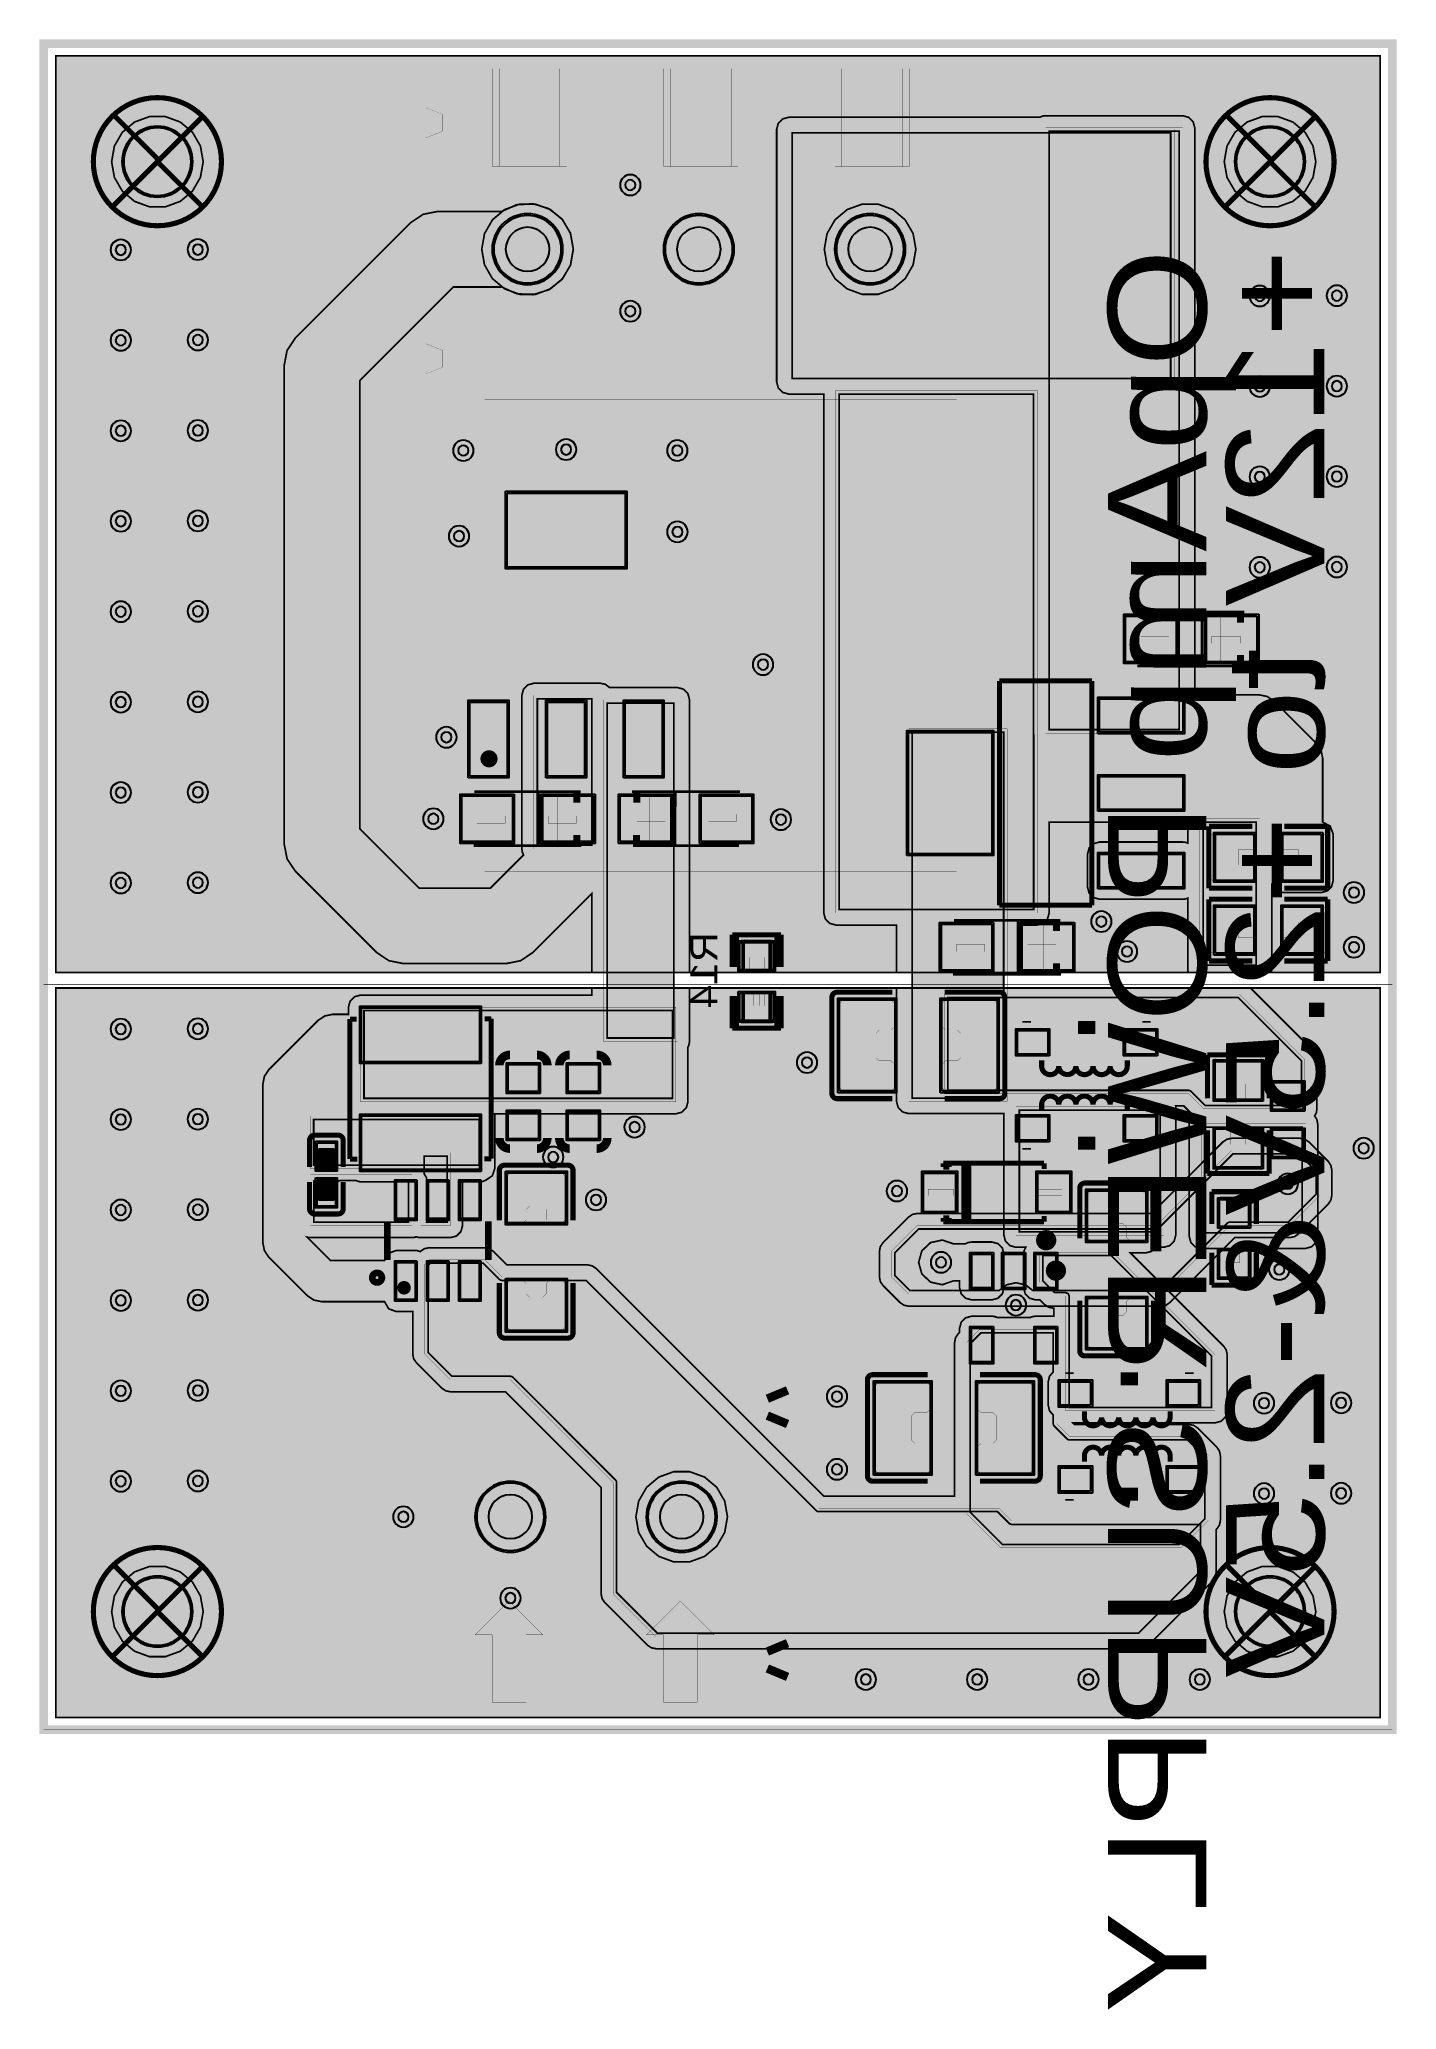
# Model space of a CAD drawing. Header units: millimetres. Extents: x 0 to 40.3, y -58.3 to 0.1.
import ezdxf
from ezdxf.enums import TextEntityAlignment as Align

# ---------------------------------------------------------------- set-up
doc = ezdxf.new("R2010")
doc.units = ezdxf.units.MM
doc.header["$MEASUREMENT"] = 0
for name, color, linetype, true_color in [('Board-Outline-Layer', 7, 'Continuous', 0xff00ff), ('Bottom-Layer', 7, 'Continuous', 0x0000ff), ('Bottom-Paste-Mask-Layer', 7, 'Continuous', 0x800000), ('Bottom-Silkscreen-Layer', 7, 'Continuous', 0x66cc33), ('Bottom-Solder-Mask-Layer', 7, 'Continuous', 0xaa00ff), ('Document-Layer', 7, 'Continuous', 0xffffff), ('Hole-Layer', 7, 'Continuous', 0x222222), ('Multi-Layer', 7, 'Continuous', 0xc0c0c0), ('Top-Layer', 7, 'Continuous', 0xff0000), ('Top-Paste-Mask-Layer', 7, 'Continuous', 0x808080), ('Top-Silkscreen-Layer', 7, 'Continuous', 0xffcc00), ('Top-Solder-Mask-Layer', 7, 'Continuous', 0x800080)]:
    doc.layers.add(name, color=color, linetype=linetype, true_color=true_color)
doc.styles.get("Standard").update_dxf_attribs({"font": 'arial.ttf'})

msp = doc.modelspace()

# ---------------------------------------------------------------- texts
at = {"layer": 'Bottom-Silkscreen-Layer', "text_generation_flag": 2, "width": 1.1}
for s, height, p in [('OpAmp POWER SUPPLY', 2.91716, (35.488, -6.096)), ('+12V to +2.5V&-2.5V', 2.91716, (38.989, -6.096)), ('R14', 0.8001, (20.345, -26.352))]:
    msp.add_text(s, height=height, rotation=90, dxfattribs=at).set_placement(p, align=Align.BOTTOM_LEFT)

# ---------------------------------------------------------------- hatches: boundary and pattern name
at = {"layer": 'Bottom-Layer'}
for points in [[(39.769, -0.358), (39.769, -27.546), (0.485, -27.546), (0.485, -0.358)], [(2.142, -3.5), (2.224, -3.965), (2.46, -4.373), (2.821, -4.676), (3.264, -4.838), (3.736, -4.838), (4.179, -4.676), (4.54, -4.373), (4.776, -3.965), (4.858, -3.5), (4.776, -3.035), (4.54, -2.627), (4.179, -2.324), (3.736, -2.162), (3.264, -2.162), (2.821, -2.324), (2.46, -2.627), (2.224, -3.035)], [(35.142, -3.5), (35.224, -3.965), (35.46, -4.373), (35.821, -4.676), (36.264, -4.838), (36.736, -4.838), (37.179, -4.676), (37.54, -4.373), (37.776, -3.965), (37.858, -3.5), (37.776, -3.035), (37.54, -2.627), (37.179, -2.324), (36.736, -2.162), (36.264, -2.162), (35.821, -2.324), (35.46, -2.627), (35.224, -3.035)], [(2.5, -3.5, 1), (4.5, -3.5, 1)], [(35.5, -3.5, 1), (37.5, -3.5, 1)], [(13.12, -6.096), (13.202, -6.561), (13.438, -6.969), (13.799, -7.272), (14.242, -7.434), (14.714, -7.434), (15.157, -7.272), (15.518, -6.969), (15.754, -6.561), (15.836, -6.096), (15.754, -5.632), (15.518, -5.223), (15.157, -4.92), (14.714, -4.759), (14.242, -4.759), (13.799, -4.92), (13.438, -5.223), (13.202, -5.632)], [(13.478, -6.096, 1), (15.478, -6.096, 1)], [(18.558, -6.096, 1), (20.558, -6.096, 1)], [(23.28, -6.096), (23.362, -6.561), (23.598, -6.969), (23.959, -7.272), (24.402, -7.434), (24.874, -7.434), (25.317, -7.272), (25.678, -6.969), (25.914, -6.561), (25.996, -6.096), (25.914, -5.632), (25.678, -5.223), (25.317, -4.92), (24.874, -4.759), (24.402, -4.759), (23.959, -4.92), (23.598, -5.223), (23.362, -5.632)], [(23.638, -6.096, 1), (25.638, -6.096, 1)], [(20.777, -26.656), (21.641, -26.656), (21.641, -27.463), (20.777, -27.463)], [(0.485, -49.642), (0.485, -28.006), (39.769, -28.006), (39.769, -49.642)], [(20.777, -28.163), (21.641, -28.163), (21.641, -28.97), (20.777, -28.97)], [(25.781, -37.442), (33.274, -37.442), (33.411, -37.415), (33.527, -37.337), (35.454, -35.41), (37.084, -35.41), (37.221, -35.383), (37.337, -35.305), (38.226, -34.416), (38.304, -34.3), (38.331, -34.163), (38.331, -33.401), (38.304, -33.264), (38.226, -33.148), (37.648, -32.569), (37.532, -32.492), (37.395, -32.464), (35.36, -32.464), (35.223, -32.492), (35.106, -32.569), (32.982, -34.694), (26.035, -34.694), (25.898, -34.721), (25.782, -34.799), (25.02, -35.561), (24.942, -35.677), (24.915, -35.814), (24.915, -36.576), (24.942, -36.713), (25.02, -36.829), (25.528, -37.337), (25.644, -37.415)], [(33.232, -36.982), (29.47, -36.982), (29.243, -36.809), (28.964, -36.748), (28.685, -36.809), (28.458, -36.982), (25.823, -36.982), (25.375, -36.534), (25.375, -35.856), (26.077, -35.154), (33.13, -35.154), (33.169, -35.146), (33.202, -35.124), (35.402, -32.924), (37.352, -32.924), (37.871, -33.443), (37.871, -34.121), (37.042, -34.95), (35.306, -34.95), (35.267, -34.958), (35.234, -34.98)], [(17.692, -43.688), (17.774, -44.153), (18.01, -44.561), (18.371, -44.864), (18.814, -45.026), (19.286, -45.026), (19.729, -44.864), (20.09, -44.561), (20.326, -44.153), (20.408, -43.688), (20.326, -43.224), (20.09, -42.815), (19.729, -42.512), (19.286, -42.351), (18.814, -42.351), (18.371, -42.512), (18.01, -42.815), (17.774, -43.224)], [(12.97, -43.688, 1), (14.97, -43.688, 1)], [(18.05, -43.688, 1), (20.05, -43.688, 1)], [(2.142, -46.5), (2.224, -46.965), (2.46, -47.373), (2.821, -47.676), (3.264, -47.838), (3.736, -47.838), (4.179, -47.676), (4.54, -47.373), (4.776, -46.965), (4.858, -46.5), (4.776, -46.036), (4.54, -45.627), (4.179, -45.324), (3.736, -45.163), (3.264, -45.163), (2.821, -45.324), (2.46, -45.627), (2.224, -46.036)], [(2.5, -46.5, 1), (4.5, -46.5, 1)], [(35.142, -46.5), (35.224, -46.965), (35.46, -47.373), (35.821, -47.676), (36.264, -47.838), (36.736, -47.838), (37.179, -47.676), (37.54, -47.373), (37.776, -46.965), (37.858, -46.5), (37.776, -46.036), (37.54, -45.627), (37.179, -45.324), (36.736, -45.163), (36.264, -45.163), (35.821, -45.324), (35.46, -45.627), (35.224, -46.036)], [(35.5, -46.5, 1), (37.5, -46.5, 1)]]:
    msp.add_hatch(color=256, dxfattribs=at).paths.add_polyline_path(points)
at = {"layer": 'Bottom-Paste-Mask-Layer'}
for points in [[(2.5, -3.5, 1), (4.5, -3.5, 1)], [(35.5, -3.5, 1), (37.5, -3.5, 1)], [(13.478, -6.096, 1), (15.478, -6.096, 1)], [(18.558, -6.096, 1), (20.558, -6.096, 1)], [(23.638, -6.096, 1), (25.638, -6.096, 1)], [(21.659, -26.618), (21.659, -27.418), (21.609, -27.468), (21.381, -27.468), (21.381, -27.098), (21.051, -27.098), (21.051, -27.468), (20.809, -27.468), (20.759, -27.418), (20.759, -26.618), (20.809, -26.568), (21.609, -26.568)], [(21.659, -26.618), (21.659, -27.418), (21.609, -27.468), (21.381, -27.468), (21.381, -27.098), (21.051, -27.098), (21.051, -27.468), (20.809, -27.468), (20.759, -27.418), (20.759, -26.618), (20.809, -26.568), (21.609, -26.568)], [(20.759, -29.008), (20.759, -28.208), (20.809, -28.158), (21.037, -28.158), (21.037, -28.528), (21.367, -28.528), (21.367, -28.158), (21.609, -28.158), (21.659, -28.208), (21.659, -29.008), (21.609, -29.058), (20.809, -29.058)], [(20.759, -29.008), (20.759, -28.208), (20.809, -28.158), (21.037, -28.158), (21.037, -28.528), (21.367, -28.528), (21.367, -28.158), (21.609, -28.158), (21.659, -28.208), (21.659, -29.008), (21.609, -29.058), (20.809, -29.058)], [(12.97, -43.688, 1), (14.97, -43.688, 1)], [(18.05, -43.688, 1), (20.05, -43.688, 1)], [(2.5, -46.5, 1), (4.5, -46.5, 1)], [(35.5, -46.5, 1), (37.5, -46.5, 1)]]:
    msp.add_hatch(color=256, dxfattribs=at).paths.add_polyline_path(points)
at = {"layer": 'Bottom-Solder-Mask-Layer'}
for points in [[(2.449, -3.5, 1), (4.551, -3.5, 1)], [(35.449, -3.5, 1), (37.551, -3.5, 1)], [(13.427, -6.096, 1), (15.529, -6.096, 1)], [(18.507, -6.096, 1), (20.609, -6.096, 1)], [(23.587, -6.096, 1), (25.689, -6.096, 1)], [(13.208, -24.541), (13.208, -10.541), (27.208, -10.541), (27.208, -24.541)], [(20.726, -26.606), (21.692, -26.606), (21.692, -27.514), (20.726, -27.514)], [(20.726, -28.112), (21.692, -28.112), (21.692, -29.02), (20.726, -29.02)], [(12.919, -43.688, 1), (15.021, -43.688, 1)], [(17.999, -43.688, 1), (20.101, -43.688, 1)], [(2.449, -46.5, 1), (4.551, -46.5, 1)], [(35.449, -46.5, 1), (37.551, -46.5, 1)]]:
    msp.add_hatch(color=256, dxfattribs=at).paths.add_polyline_path(points)
at = {"layer": 'Document-Layer'}
for points in [[(13.438, -0.741), (13.438, -3.641), (13.638, -3.641), (13.638, -0.741)], [(13.438, -0.741), (13.438, -3.641), (13.638, -3.641), (13.638, -0.741)], [(15.638, -0.741), (15.638, -3.641), (15.438, -3.641), (15.438, -0.741)], [(15.638, -0.741), (15.638, -3.641), (15.438, -3.641), (15.438, -0.741)], [(18.518, -0.741), (18.518, -3.641), (18.718, -3.641), (18.718, -0.741)], [(18.518, -0.741), (18.518, -3.641), (18.718, -3.641), (18.718, -0.741)], [(20.718, -0.741), (20.718, -3.641), (20.518, -3.641), (20.518, -0.741)], [(20.718, -0.741), (20.718, -3.641), (20.518, -3.641), (20.518, -0.741)], [(23.598, -0.741), (23.598, -3.641), (23.798, -3.641), (23.798, -0.741)], [(23.598, -0.741), (23.598, -3.641), (23.798, -3.641), (23.798, -0.741)], [(25.798, -0.741), (25.798, -3.641), (25.598, -3.641), (25.598, -0.741)], [(25.798, -0.741), (25.798, -3.641), (25.598, -3.641), (25.598, -0.741)], [(11.958, -2.596), (11.458, -2.796), (11.458, -1.896), (11.958, -2.096)], [(11.958, -2.596), (11.458, -2.796), (11.458, -1.896), (11.958, -2.096)], [(13.638, -3.641), (15.438, -3.641), (15.438, -3.441), (13.638, -3.441)], [(13.638, -3.641), (15.438, -3.641), (15.438, -3.441), (13.638, -3.441)], [(18.718, -3.641), (20.518, -3.641), (20.518, -3.441), (18.718, -3.441)], [(18.718, -3.641), (20.518, -3.641), (20.518, -3.441), (18.718, -3.441)], [(23.798, -3.641), (25.598, -3.641), (25.598, -3.441), (23.798, -3.441)], [(23.798, -3.641), (25.598, -3.641), (25.598, -3.441), (23.798, -3.441)], [(11.958, -9.596), (11.458, -9.796), (11.458, -8.896), (11.958, -9.096)], [(11.958, -9.596), (11.458, -9.796), (11.458, -8.896), (11.958, -9.096)], [(35.526, -16.84), (35.73, -16.84), (35.73, -17.17), (35.526, -17.17)], [(35.526, -16.84), (35.73, -16.84), (35.73, -17.17), (35.526, -17.17)], [(35.244, -18.377), (35.041, -18.377), (35.041, -16.98), (35.244, -16.98)], [(35.244, -18.377), (35.041, -18.377), (35.041, -16.98), (35.244, -16.98)], [(32.662, -17.783), (32.662, -17.573), (33.502, -17.573), (33.502, -17.783)], [(32.662, -17.783), (32.662, -17.573), (33.502, -17.573), (33.502, -17.783)], [(34.773, -17.783), (34.773, -17.573), (35.613, -17.573), (35.613, -17.783)], [(34.773, -17.783), (34.773, -17.573), (35.613, -17.573), (35.613, -17.783)], [(35.726, -18.466), (35.523, -18.466), (35.523, -18.136), (35.726, -18.136)], [(35.726, -18.466), (35.523, -18.466), (35.523, -18.136), (35.726, -18.136)], [(15.841, -22.174), (16.045, -22.174), (16.045, -22.504), (15.841, -22.504)], [(15.841, -22.174), (16.045, -22.174), (16.045, -22.504), (15.841, -22.504)], [(17.614, -22.174), (17.817, -22.174), (17.817, -22.504), (17.614, -22.504)], [(17.614, -22.174), (17.817, -22.174), (17.817, -22.504), (17.614, -22.504)], [(15.559, -23.711), (15.356, -23.711), (15.356, -22.314), (15.559, -22.314)], [(15.559, -23.711), (15.356, -23.711), (15.356, -22.314), (15.559, -22.314)], [(18.096, -22.263), (18.299, -22.263), (18.299, -23.66), (18.096, -23.66)], [(18.096, -22.263), (18.299, -22.263), (18.299, -23.66), (18.096, -23.66)], [(12.977, -23.117), (12.977, -22.907), (13.817, -22.907), (13.817, -23.117)], [(12.977, -23.117), (12.977, -22.907), (13.817, -22.907), (13.817, -23.117)], [(15.088, -23.117), (15.088, -22.907), (15.928, -22.907), (15.928, -23.117)], [(15.088, -23.117), (15.088, -22.907), (15.928, -22.907), (15.928, -23.117)], [(18.567, -22.857), (18.567, -23.067), (17.727, -23.067), (17.727, -22.857)], [(18.567, -22.857), (18.567, -23.067), (17.727, -23.067), (17.727, -22.857)], [(20.678, -22.857), (20.678, -23.067), (19.838, -23.067), (19.838, -22.857)], [(20.678, -22.857), (20.678, -23.067), (19.838, -23.067), (19.838, -22.857)], [(16.041, -23.8), (15.838, -23.8), (15.838, -23.47), (16.041, -23.47)], [(16.041, -23.8), (15.838, -23.8), (15.838, -23.47), (16.041, -23.47)], [(17.814, -23.8), (17.61, -23.8), (17.61, -23.47), (17.814, -23.47)], [(17.814, -23.8), (17.61, -23.8), (17.61, -23.47), (17.814, -23.47)], [(29.783, -27.521), (29.58, -27.521), (29.58, -26.124), (29.783, -26.124)], [(29.783, -27.521), (29.58, -27.521), (29.58, -26.124), (29.783, -26.124)], [(30.065, -25.984), (30.269, -25.984), (30.269, -26.314), (30.065, -26.314)], [(30.065, -25.984), (30.269, -25.984), (30.269, -26.314), (30.065, -26.314)], [(27.201, -26.927), (27.201, -26.717), (28.041, -26.717), (28.041, -26.927)], [(27.201, -26.927), (27.201, -26.717), (28.041, -26.717), (28.041, -26.927)], [(29.312, -26.927), (29.312, -26.717), (30.152, -26.717), (30.152, -26.927)], [(29.312, -26.927), (29.312, -26.717), (30.152, -26.717), (30.152, -26.927)], [(30.265, -27.61), (30.062, -27.61), (30.062, -27.28), (30.265, -27.28)], [(30.265, -27.61), (30.062, -27.61), (30.062, -27.28), (30.265, -27.28)], [(30.805, -28.989), (30.805, -29.37), (31.313, -29.37), (31.313, -28.989)], [(30.805, -28.989), (30.805, -29.37), (31.313, -29.37), (31.313, -28.989)], [(31.313, -32.799), (31.313, -32.418), (30.805, -32.418), (30.805, -32.799)], [(31.313, -32.799), (31.313, -32.418), (30.805, -32.418), (30.805, -32.799)], [(30.043, -33.434), (30.043, -34.698), (29.854, -34.698), (29.854, -33.434)], [(30.043, -33.434), (30.043, -34.698), (29.854, -34.698), (29.854, -33.434)], [(26.362, -33.974), (26.362, -34.163), (27.121, -34.163), (27.121, -33.974)], [(26.362, -33.974), (26.362, -34.163), (27.121, -34.163), (27.121, -33.974)], [(30.328, -33.971), (30.328, -34.16), (29.569, -34.16), (29.569, -33.971)], [(30.328, -33.971), (30.328, -34.16), (29.569, -34.16), (29.569, -33.971)], [(32.075, -39.403), (32.075, -39.784), (32.583, -39.784), (32.583, -39.403)], [(32.075, -39.403), (32.075, -39.784), (32.583, -39.784), (32.583, -39.403)], [(32.583, -43.213), (32.583, -42.832), (32.075, -42.832), (32.075, -43.213)], [(32.583, -43.213), (32.583, -42.832), (32.075, -42.832), (32.075, -43.213)], [(14.43, -49.188), (13.43, -49.188), (13.43, -47.188), (12.93, -47.188), (13.93, -46.188), (14.93, -47.188), (14.43, -47.188)], [(14.43, -49.188), (13.43, -49.188), (13.43, -47.188), (12.93, -47.188), (13.93, -46.188), (14.93, -47.188), (14.43, -47.188)], [(19.51, -49.188), (18.51, -49.188), (18.51, -47.188), (18.01, -47.188), (19.01, -46.188), (20.01, -47.188), (19.51, -47.188)], [(19.51, -49.188), (18.51, -49.188), (18.51, -47.188), (18.01, -47.188), (19.01, -46.188), (20.01, -47.188), (19.51, -47.188)]]:
    msp.add_hatch(color=256, dxfattribs=at).paths.add_polyline_path(points)
at = {"layer": 'Hole-Layer'}
for points in [[(2.5, -3.5, 1), (4.5, -3.5, 1)], [(35.5, -3.5, 1), (37.5, -3.5, 1)], [(13.828, -6.096, 1), (15.128, -6.096, 1)], [(18.908, -6.096, 1), (20.208, -6.096, 1)], [(23.988, -6.096, 1), (25.288, -6.096, 1)], [(13.32, -43.688, 1), (14.62, -43.688, 1)], [(18.4, -43.688, 1), (19.7, -43.688, 1)], [(2.5, -46.5, 1), (4.5, -46.5, 1)], [(35.5, -46.5, 1), (37.5, -46.5, 1)]]:
    msp.add_hatch(color=256, dxfattribs=at).paths.add_polyline_path(points)
at = {"layer": 'Multi-Layer'}
for points in [[(2.5, -3.5, 1), (4.5, -3.5, 1)], [(2.5, -3.5, 1), (4.5, -3.5, 1)], [(2.5, -3.5, 1), (4.5, -3.5, 1)], [(35.5, -3.5, 1), (37.5, -3.5, 1)], [(35.5, -3.5, 1), (37.5, -3.5, 1)], [(35.5, -3.5, 1), (37.5, -3.5, 1)], [(13.478, -6.096, 1), (15.478, -6.096, 1)], [(13.478, -6.096, 1), (15.478, -6.096, 1)], [(13.478, -6.096, 1), (15.478, -6.096, 1)], [(18.558, -6.096, 1), (20.558, -6.096, 1)], [(18.558, -6.096, 1), (20.558, -6.096, 1)], [(18.558, -6.096, 1), (20.558, -6.096, 1)], [(23.638, -6.096, 1), (25.638, -6.096, 1)], [(23.638, -6.096, 1), (25.638, -6.096, 1)], [(23.638, -6.096, 1), (25.638, -6.096, 1)], [(12.97, -43.688, 1), (14.97, -43.688, 1)], [(12.97, -43.688, 1), (14.97, -43.688, 1)], [(12.97, -43.688, 1), (14.97, -43.688, 1)], [(18.05, -43.688, 1), (20.05, -43.688, 1)], [(18.05, -43.688, 1), (20.05, -43.688, 1)], [(18.05, -43.688, 1), (20.05, -43.688, 1)], [(2.5, -46.5, 1), (4.5, -46.5, 1)], [(2.5, -46.5, 1), (4.5, -46.5, 1)], [(2.5, -46.5, 1), (4.5, -46.5, 1)], [(35.5, -46.5, 1), (37.5, -46.5, 1)], [(35.5, -46.5, 1), (37.5, -46.5, 1)], [(35.5, -46.5, 1), (37.5, -46.5, 1)]]:
    msp.add_hatch(color=256, dxfattribs=at).paths.add_polyline_path(points)
at = {"layer": 'Top-Layer'}
for points in [[(25.423, -27.548), (19.281, -27.548), (19.281, -19.453), (19.233, -19.274), (19.102, -19.143), (18.923, -19.095), (16.911, -19.095), (16.788, -19.001), (16.637, -18.968), (14.667, -18.968), (14.488, -19.016), (14.357, -19.147), (14.309, -19.326), (14.309, -23.876), (14.322, -23.972), (14.36, -24.061), (13.379, -25.042), (11.259, -25.042), (9.502, -23.285), (9.502, -9.989), (12.275, -7.216), (13.71, -7.216), (14.156, -7.416), (14.645, -7.444), (15.111, -7.298), (15.496, -6.996), (15.748, -6.577), (15.836, -6.096), (15.748, -5.615), (15.496, -5.196), (15.111, -4.894), (14.645, -4.748), (14.156, -4.776), (13.71, -4.976), (11.811, -4.976), (11.382, -5.061), (11.019, -5.304), (7.59, -8.733), (7.347, -9.096), (7.262, -9.525), (7.262, -23.749), (7.347, -24.178), (7.59, -24.541), (10.003, -26.954), (10.366, -27.197), (10.795, -27.282), (13.843, -27.282), (14.272, -27.197), (14.635, -26.954), (16.383, -25.206), (16.383, -27.548), (0.485, -27.548), (0.485, -0.358), (39.769, -0.358), (39.769, -27.548), (36.534, -27.548), (36.548, -27.491), (36.553, -27.432), (36.553, -24.959), (36.685, -25.117), (36.883, -25.177), (38.015, -25.177), (38.194, -25.129), (38.326, -24.998), (38.373, -24.819), (38.373, -23.442), (38.284, -23.205), (38.061, -23.086), (38.061, -21.193), (38.015, -20.959), (37.882, -20.76), (36.614, -19.492), (36.415, -19.36), (36.181, -19.313), (34.267, -19.313), (34.267, -2.494), (34.219, -2.315), (34.088, -2.184), (33.909, -2.136), (29.845, -2.136), (29.754, -2.147), (29.669, -2.182), (22.225, -2.182), (22.046, -2.23), (21.915, -2.361), (21.867, -2.54), (21.867, -10.033), (21.915, -10.212), (22.046, -10.343), (22.225, -10.391), (23.264, -10.391), (23.264, -25.781), (23.312, -25.96), (23.443, -26.091), (23.622, -26.139), (25.423, -26.139)], [(2.142, -3.5), (2.224, -3.965), (2.46, -4.373), (2.821, -4.676), (3.264, -4.838), (3.736, -4.838), (4.179, -4.676), (4.54, -4.373), (4.776, -3.965), (4.858, -3.5), (4.776, -3.035), (4.54, -2.627), (4.179, -2.324), (3.736, -2.162), (3.264, -2.162), (2.821, -2.324), (2.46, -2.627), (2.224, -3.035)], [(35.142, -3.5), (35.224, -3.965), (35.46, -4.373), (35.821, -4.676), (36.264, -4.838), (36.736, -4.838), (37.179, -4.676), (37.54, -4.373), (37.776, -3.965), (37.858, -3.5), (37.776, -3.035), (37.54, -2.627), (37.179, -2.324), (36.736, -2.162), (36.264, -2.162), (35.821, -2.324), (35.46, -2.627), (35.224, -3.035)], [(2.5, -3.5, 1), (4.5, -3.5, 1)], [(22.327, -2.642), (33.553, -2.642), (33.553, -9.931), (22.327, -9.931)], [(29.947, -2.595), (33.807, -2.595), (33.807, -20.345), (29.947, -20.345)], [(35.5, -3.5, 1), (37.5, -3.5, 1)], [(13.478, -6.096, 1), (15.478, -6.096, 1)], [(18.558, -6.096, 1), (20.558, -6.096, 1)], [(23.638, -6.096, 1), (25.638, -6.096, 1)], [(29.487, -20.447), (29.488, -20.468), (29.489, -20.49), (29.489, -25.679), (23.724, -25.679), (23.724, -10.391), (29.487, -10.391)], [(13.871, -13.327), (17.371, -13.327), (17.371, -15.527), (13.871, -15.527)], [(33.713, -16.974), (33.713, -18.332), (32.213, -18.332), (32.213, -16.974)], [(36.113, -16.974), (36.113, -18.332), (34.613, -18.332), (34.613, -16.974)], [(12.771, -21.725), (12.771, -19.525), (13.871, -19.525), (13.871, -21.725)], [(14.769, -19.428), (16.384, -19.428), (16.383, -19.44), (16.383, -19.453), (16.383, -23.774), (14.769, -23.774)], [(15.071, -21.725), (15.071, -19.525), (16.171, -19.525), (16.171, -21.725)], [(16.842, -19.555), (18.821, -19.555), (18.821, -29.489), (16.842, -29.489)], [(17.371, -21.725), (17.371, -19.525), (18.471, -19.525), (18.471, -21.725)], [(31.445, -20.415), (31.445, -19.435), (33.915, -19.435), (33.915, -20.415)], [(25.775, -24.025), (25.775, -20.425), (28.245, -20.425), (28.245, -24.025)], [(25.883, -20.422), (28.6, -20.422), (28.6, -31.271), (25.883, -31.271)], [(31.445, -22.715), (31.445, -21.735), (33.915, -21.735), (33.915, -22.715)], [(14.028, -22.308), (14.028, -23.666), (12.528, -23.666), (12.528, -22.308)], [(16.428, -22.308), (16.428, -23.666), (14.928, -23.666), (14.928, -22.308)], [(17.227, -23.666), (17.227, -22.308), (18.727, -22.308), (18.727, -23.666)], [(19.627, -23.666), (19.627, -22.308), (21.127, -22.308), (21.127, -23.666)], [(34.059, -27.432), (34.064, -27.491), (34.078, -27.548), (29.06, -27.548), (29.06, -26.139), (29.591, -26.139), (29.77, -26.091), (29.901, -25.96), (29.949, -25.781), (29.949, -23.091), (32.68, -23.091), (32.768, -23.087), (32.856, -23.073), (33.915, -23.073), (33.989, -23.066), (34.059, -23.043), (34.059, -23.707), (33.989, -23.685), (33.915, -23.677), (31.445, -23.677), (31.266, -23.725), (31.135, -23.856), (31.087, -24.035), (31.087, -25.015), (31.135, -25.194), (31.266, -25.325), (31.445, -25.373), (33.915, -25.373), (33.989, -25.366), (34.059, -25.343)], [(34.519, -23.089), (36.093, -23.089), (36.093, -27.33), (34.519, -27.33)], [(36.015, -23.442), (36.015, -24.819), (34.883, -24.819), (34.883, -23.442)], [(38.015, -23.442), (38.015, -24.819), (36.883, -24.819), (36.883, -23.442)], [(31.445, -25.015), (31.445, -24.035), (33.915, -24.035), (33.915, -25.015)], [(34.883, -26.978), (34.883, -25.601), (36.015, -25.601), (36.015, -26.978)], [(36.883, -26.978), (36.883, -25.601), (38.015, -25.601), (38.015, -26.978)], [(28.252, -26.118), (28.252, -27.477), (26.752, -27.477), (26.752, -26.118)], [(30.652, -26.118), (30.652, -27.477), (29.152, -27.477), (29.152, -26.118)], [(20.904, -26.656), (21.768, -26.656), (21.768, -27.463), (20.904, -27.463)], [(0.485, -28.015), (16.383, -28.015), (16.383, -28.217), (9.525, -28.217), (9.346, -28.265), (9.215, -28.396), (9.167, -28.575), (9.167, -28.787), (8.701, -28.787), (8.467, -28.834), (8.268, -28.966), (6.806, -30.428), (6.673, -30.627), (6.627, -30.861), (6.627, -35.56), (6.673, -35.794), (6.806, -35.993), (7.943, -37.13), (8.142, -37.263), (8.376, -37.309), (10.238, -37.309), (10.36, -37.521), (10.591, -37.605), (11.072, -37.605), (11.072, -38.862), (11.099, -38.999), (11.177, -39.115), (11.939, -39.877), (12.055, -39.955), (12.192, -39.982), (13.822, -39.982), (16.66, -42.82), (16.66, -45.974), (16.687, -46.111), (16.765, -46.227), (18.035, -47.497), (18.151, -47.575), (18.288, -47.602), (32.639, -47.602), (32.776, -47.575), (32.892, -47.497), (34.797, -45.592), (34.875, -45.476), (34.902, -45.339), (34.902, -44.067), (34.923, -44.047), (35.001, -43.931), (35.028, -43.793), (35.028, -41.879), (35.001, -41.742), (34.923, -41.626), (34.351, -41.054), (34.235, -40.977), (34.098, -40.95), (30.7, -40.95), (30.654, -40.904), (34.869, -40.904), (35.048, -40.856), (35.18, -40.725), (35.228, -40.546), (35.228, -38.879), (35.2, -38.742), (35.123, -38.626), (32.36, -35.863), (32.812, -35.863), (32.985, -35.818), (33.115, -35.696), (33.345, -35.696), (33.524, -35.648), (33.656, -35.517), (33.704, -35.338), (33.704, -31.529), (33.703, -31.515), (33.702, -31.501), (33.939, -31.501), (34.214, -31.776), (34.131, -31.895), (34.102, -32.037), (34.102, -35.371), (34.15, -35.55), (34.281, -35.681), (34.46, -35.729), (37.556, -35.729), (37.735, -35.681), (37.866, -35.55), (37.914, -35.371), (37.914, -32.037), (37.891, -31.91), (37.824, -31.8), (37.874, -31.701), (37.891, -31.592), (37.891, -30.124), (37.863, -29.987), (37.786, -29.871), (35.93, -28.015), (39.769, -28.015), (39.769, -49.642), (0.485, -49.642)], [(19.281, -29.591), (19.281, -28.015), (25.423, -28.015), (25.423, -31.373), (25.471, -31.552), (25.602, -31.683), (25.781, -31.731), (28.606, -31.731), (28.606, -35.338), (28.654, -35.517), (28.785, -35.648), (28.964, -35.696), (29.254, -35.696), (29.208, -35.792), (29.192, -35.898), (29.192, -36.898), (29.24, -37.077), (29.371, -37.208), (29.55, -37.256), (29.676, -37.256), (29.816, -37.396), (29.932, -37.474), (30.069, -37.501), (30.084, -37.501), (30.084, -37.74), (29.55, -37.74), (29.471, -37.749), (29.396, -37.775), (28.404, -37.775), (28.329, -37.749), (28.25, -37.74), (27.65, -37.74), (27.471, -37.788), (27.34, -37.919), (27.292, -38.098), (27.292, -38.218), (27.25, -38.26), (27.172, -38.377), (27.145, -38.514), (27.145, -43.076), (23.262, -43.076), (16.509, -36.323), (16.393, -36.245), (16.256, -36.218), (13.864, -36.218), (13.461, -35.815), (13.345, -35.737), (13.208, -35.71), (11.557, -35.71), (11.42, -35.737), (11.304, -35.815), (11.295, -35.824), (11.22, -35.798), (11.141, -35.789), (10.591, -35.789), (10.36, -35.873), (10.238, -36.085), (8.629, -36.085), (7.942, -35.397), (7.989, -35.407), (8.038, -35.41), (11.049, -35.41), (11.114, -35.404), (11.178, -35.386), (11.241, -35.404), (11.306, -35.41), (12.192, -35.41), (12.371, -35.362), (12.502, -35.231), (12.55, -35.052), (12.55, -33.757), (13.056, -33.757), (13.153, -33.744), (13.243, -33.705), (13.433, -33.576), (13.506, -33.359), (13.506, -31.804), (13.505, -31.771), (13.5, -31.738), (18.877, -31.738), (19.056, -31.69), (19.187, -31.559), (19.235, -31.38), (19.235, -29.767), (19.269, -29.682)], [(13.056, -30.199), (9.556, -30.199), (9.556, -28.599), (13.056, -28.599)], [(20.904, -28.163), (21.768, -28.163), (21.768, -28.97), (20.904, -28.97)], [(23.734, -31.06), (23.734, -28.36), (25.369, -28.36), (25.369, -31.06)], [(26.769, -31.06), (26.769, -28.36), (28.404, -28.36), (28.404, -31.06)], [(34.087, -31.041), (26.947, -31.041), (26.947, -28.287), (35.552, -28.287), (37.431, -30.166), (37.431, -31.491), (34.579, -31.491), (34.159, -31.071), (34.126, -31.049)], [(9.627, -28.677), (18.775, -28.677), (18.775, -31.279), (9.627, -31.279)], [(29.909, -29.969), (29.009, -29.969), (29.009, -29.269), (29.909, -29.269)], [(33.109, -29.969), (32.209, -29.969), (32.209, -29.269), (33.109, -29.269)], [(14.804, -31.08), (13.904, -31.08), (13.904, -30.28), (14.804, -30.28)], [(16.582, -31.08), (15.682, -31.08), (15.682, -30.28), (16.582, -30.28)], [(36.249, -31.316), (34.872, -31.316), (34.872, -30.184), (36.249, -30.184)], [(37.478, -31.61), (36.578, -31.61), (36.578, -30.81), (37.478, -30.81)], [(8.135, -31.905), (13.047, -31.905), (13.047, -33.258), (8.135, -33.258)], [(13.056, -33.399), (9.556, -33.399), (9.556, -31.799), (13.056, -31.799)], [(14.804, -32.48), (13.904, -32.48), (13.904, -31.68), (14.804, -31.68)], [(16.582, -32.48), (15.682, -32.48), (15.682, -31.68), (16.582, -31.68)], [(29.909, -32.519), (29.009, -32.519), (29.009, -31.819), (29.909, -31.819)], [(33.244, -31.63), (33.244, -35.236), (29.065, -35.236), (29.065, -31.63)], [(33.109, -32.519), (32.209, -32.519), (32.209, -31.819), (33.109, -31.819)], [(8.242, -32.599), (8.782, -32.599), (8.782, -33.389), (8.242, -33.389)], [(37.454, -32.138), (37.454, -35.269), (34.562, -35.269), (34.562, -32.138)], [(36.249, -33.316), (34.872, -33.316), (34.872, -32.184), (36.249, -32.184)], [(37.478, -33.01), (36.578, -33.01), (36.578, -32.21), (37.478, -32.21)], [(12.09, -34.95), (11.484, -34.95), (11.495, -34.899), (11.499, -34.847), (11.499, -33.747), (11.475, -33.62), (11.408, -33.509), (11.408, -32.992), (12.09, -32.992)], [(9.556, -33.757), (10.947, -33.757), (10.947, -34.95), (8.139, -34.95), (8.139, -33.732), (8.19, -33.744), (8.242, -33.747), (8.782, -33.747), (8.855, -33.74), (8.925, -33.717), (9.392, -33.717), (9.471, -33.747)], [(8.242, -33.689), (8.782, -33.689), (8.782, -34.479), (8.242, -34.479)], [(11.141, -33.747), (11.141, -34.847), (10.591, -34.847), (10.591, -33.747)], [(12.091, -33.747), (12.091, -34.847), (11.541, -34.847), (11.541, -33.747)], [(13.041, -33.747), (13.041, -34.847), (12.491, -34.847), (12.491, -33.747)], [(13.871, -33.49), (15.599, -33.49), (15.599, -34.975), (13.871, -34.975)], [(26.225, -34.644), (26.225, -33.494), (27.175, -33.494), (27.175, -34.644)], [(29.61, -34.644), (29.61, -33.494), (30.56, -33.494), (30.56, -34.644)], [(32.812, -35.505), (31.084, -35.505), (31.084, -34.02), (32.812, -34.02)], [(35.865, -35.083), (35.001, -35.083), (35.001, -34.276), (35.865, -34.276)], [(27.292, -36.692), (27.292, -36.898), (27.34, -37.077), (27.471, -37.208), (27.651, -37.256), (28.251, -37.256), (28.43, -37.208), (28.561, -37.077), (28.609, -36.898), (28.609, -35.898), (28.561, -35.719), (28.43, -35.588), (28.251, -35.54), (27.651, -35.54), (27.551, -35.554), (27.459, -35.595), (27.114, -35.595), (26.778, -35.482), (26.431, -35.558), (26.173, -35.802), (26.078, -36.144), (26.173, -36.486), (26.431, -36.73), (26.778, -36.806), (27.114, -36.692)], [(11.141, -36.147), (11.141, -37.247), (10.591, -37.247), (10.591, -36.147)], [(13.97, -39.522), (12.234, -39.522), (11.532, -38.82), (11.532, -36.237), (11.599, -36.17), (13.166, -36.17), (13.644, -36.648), (13.677, -36.67), (13.716, -36.678), (16.214, -36.678), (23.042, -43.506), (23.075, -43.528), (23.114, -43.536), (28.415, -43.536), (28.766, -43.887), (28.799, -43.909), (28.838, -43.917), (34.442, -43.917), (34.442, -45.297), (32.597, -47.142), (18.33, -47.142), (17.12, -45.932), (17.12, -42.672), (17.112, -42.633), (17.09, -42.6), (14.042, -39.552), (14.009, -39.53)], [(12.091, -36.147), (12.091, -37.247), (11.541, -37.247), (11.541, -36.147)], [(13.041, -36.147), (13.041, -37.247), (12.491, -37.247), (12.491, -36.147)], [(28.251, -35.898), (28.251, -36.898), (27.651, -36.898), (27.651, -35.898)], [(29.201, -35.898), (29.201, -36.898), (28.601, -36.898), (28.601, -35.898)], [(30.15, -35.898), (30.15, -36.898), (29.55, -36.898), (29.55, -35.898)], [(30.112, -37.041), (29.764, -36.694), (29.764, -35.942), (31.788, -35.942), (34.768, -38.921), (34.768, -40.444), (30.543, -40.444), (30.543, -37.143), (30.513, -37.071), (30.442, -37.041)], [(35.865, -36.59), (35.001, -36.59), (35.001, -35.783), (35.865, -35.783)], [(13.871, -36.675), (15.599, -36.675), (15.599, -38.16), (13.871, -38.16)], [(32.812, -38.69), (31.084, -38.69), (31.084, -37.205), (32.812, -37.205)], [(29.921, -40.383), (29.96, -40.545), (30.069, -40.672), (30.069, -40.927), (30.077, -40.966), (30.099, -40.999), (30.48, -41.38), (30.513, -41.402), (30.551, -41.409), (34.056, -41.409), (34.568, -41.921), (34.568, -43.751), (33.811, -44.508), (28.561, -44.508), (27.605, -43.552), (27.605, -38.556), (27.926, -38.234), (30.069, -38.234), (30.069, -39.393), (29.96, -39.52), (29.921, -39.683)], [(28.25, -38.098), (28.25, -39.098), (27.65, -39.098), (27.65, -38.098)], [(30.15, -38.098), (30.15, -39.098), (29.55, -39.098), (29.55, -38.098)], [(24.787, -42.404), (24.787, -39.704), (26.422, -39.704), (26.422, -42.404)], [(27.822, -42.404), (27.822, -39.704), (29.457, -39.704), (29.457, -42.404)], [(31.179, -40.383), (30.279, -40.383), (30.279, -39.683), (31.179, -39.683)], [(34.379, -40.383), (33.479, -40.383), (33.479, -39.683), (34.379, -39.683)], [(31.179, -42.933), (30.279, -42.933), (30.279, -42.233), (31.179, -42.233)], [(34.379, -42.933), (33.479, -42.933), (33.479, -42.233), (34.379, -42.233)], [(12.97, -43.688, 1), (14.97, -43.688, 1)], [(18.05, -43.688, 1), (20.05, -43.688, 1)], [(2.142, -46.5), (2.224, -46.965), (2.46, -47.373), (2.821, -47.676), (3.264, -47.838), (3.736, -47.838), (4.179, -47.676), (4.54, -47.373), (4.776, -46.965), (4.858, -46.5), (4.776, -46.036), (4.54, -45.627), (4.179, -45.324), (3.736, -45.163), (3.264, -45.163), (2.821, -45.324), (2.46, -45.627), (2.224, -46.036)], [(2.5, -46.5, 1), (4.5, -46.5, 1)], [(35.142, -46.5), (35.224, -46.965), (35.46, -47.373), (35.821, -47.676), (36.264, -47.838), (36.736, -47.838), (37.179, -47.676), (37.54, -47.373), (37.776, -46.965), (37.858, -46.5), (37.776, -46.036), (37.54, -45.627), (37.179, -45.324), (36.736, -45.163), (36.264, -45.163), (35.821, -45.324), (35.46, -45.627), (35.224, -46.036)], [(35.5, -46.5, 1), (37.5, -46.5, 1)]]:
    msp.add_hatch(color=256, dxfattribs=at).paths.add_polyline_path(points)
at = {"layer": 'Top-Paste-Mask-Layer'}
for points in [[(2.5, -3.5, 1), (4.5, -3.5, 1)], [(35.5, -3.5, 1), (37.5, -3.5, 1)], [(13.478, -6.096, 1), (15.478, -6.096, 1)], [(18.558, -6.096, 1), (20.558, -6.096, 1)], [(23.638, -6.096, 1), (25.638, -6.096, 1)], [(13.871, -13.327), (17.371, -13.327), (17.371, -15.527), (13.871, -15.527)], [(33.713, -16.974), (33.713, -18.332), (32.213, -18.332), (32.213, -16.974)], [(36.113, -16.974), (36.113, -18.332), (34.613, -18.332), (34.613, -16.974)], [(12.771, -21.725), (12.771, -19.525), (13.871, -19.525), (13.871, -21.725)], [(15.071, -21.725), (15.071, -19.525), (16.171, -19.525), (16.171, -21.725)], [(17.371, -21.725), (17.371, -19.525), (18.471, -19.525), (18.471, -21.725)], [(31.445, -20.415), (31.445, -19.435), (33.915, -19.435), (33.915, -20.415)], [(25.775, -24.025), (25.775, -20.425), (28.245, -20.425), (28.245, -24.025)], [(31.445, -22.715), (31.445, -21.735), (33.915, -21.735), (33.915, -22.715)], [(14.028, -22.308), (14.028, -23.666), (12.528, -23.666), (12.528, -22.308)], [(16.428, -22.308), (16.428, -23.666), (14.928, -23.666), (14.928, -22.308)], [(17.227, -23.666), (17.227, -22.308), (18.727, -22.308), (18.727, -23.666)], [(19.627, -23.666), (19.627, -22.308), (21.127, -22.308), (21.127, -23.666)], [(35.999, -23.49), (35.999, -23.91), (35.554, -23.91), (35.554, -24.36), (35.994, -24.36), (35.999, -24.77), (35.949, -24.82), (34.799, -24.82), (34.749, -24.77), (34.749, -23.49), (34.799, -23.44), (35.949, -23.44)], [(35.999, -23.49), (35.999, -23.91), (35.554, -23.91), (35.554, -24.36), (35.994, -24.36), (35.999, -24.77), (35.949, -24.82), (34.799, -24.82), (34.749, -24.77), (34.749, -23.49), (34.799, -23.44), (35.949, -23.44)], [(38.149, -23.49), (38.149, -24.77), (38.099, -24.82), (36.949, -24.82), (36.899, -24.77), (36.894, -24.36), (37.344, -24.36), (37.344, -23.91), (36.904, -23.91), (36.899, -23.49), (36.949, -23.44), (38.099, -23.44)], [(38.149, -23.49), (38.149, -24.77), (38.099, -24.82), (36.949, -24.82), (36.899, -24.77), (36.894, -24.36), (37.344, -24.36), (37.344, -23.91), (36.904, -23.91), (36.899, -23.49), (36.949, -23.44), (38.099, -23.44)], [(31.445, -25.015), (31.445, -24.035), (33.915, -24.035), (33.915, -25.015)], [(34.749, -26.929), (34.749, -25.649), (34.799, -25.599), (35.949, -25.599), (35.999, -25.649), (36.004, -26.059), (35.554, -26.059), (35.554, -26.509), (35.994, -26.509), (35.999, -26.929), (35.949, -26.979), (34.799, -26.979)], [(34.749, -26.929), (34.749, -25.649), (34.799, -25.599), (35.949, -25.599), (35.999, -25.649), (36.004, -26.059), (35.554, -26.059), (35.554, -26.509), (35.994, -26.509), (35.999, -26.929), (35.949, -26.979), (34.799, -26.979)], [(36.899, -26.929), (36.899, -26.509), (37.344, -26.509), (37.344, -26.059), (36.904, -26.059), (36.899, -25.649), (36.949, -25.599), (38.099, -25.599), (38.149, -25.649), (38.149, -26.929), (38.099, -26.979), (36.949, -26.979)], [(36.899, -26.929), (36.899, -26.509), (37.344, -26.509), (37.344, -26.059), (36.904, -26.059), (36.899, -25.649), (36.949, -25.599), (38.099, -25.599), (38.149, -25.649), (38.149, -26.929), (38.099, -26.979), (36.949, -26.979)], [(28.252, -26.118), (28.252, -27.477), (26.752, -27.477), (26.752, -26.118)], [(30.652, -26.118), (30.652, -27.477), (29.152, -27.477), (29.152, -26.118)], [(20.886, -26.618), (20.886, -27.418), (20.936, -27.468), (21.164, -27.468), (21.164, -27.098), (21.494, -27.098), (21.494, -27.468), (21.736, -27.468), (21.786, -27.418), (21.786, -26.618), (21.736, -26.568), (20.936, -26.568)], [(20.886, -26.618), (20.886, -27.418), (20.936, -27.468), (21.164, -27.468), (21.164, -27.098), (21.494, -27.098), (21.494, -27.468), (21.736, -27.468), (21.786, -27.418), (21.786, -26.618), (21.736, -26.568), (20.936, -26.568)], [(13.056, -30.199), (9.556, -30.199), (9.556, -28.599), (13.056, -28.599)], [(21.786, -29.008), (21.786, -28.208), (21.736, -28.158), (21.508, -28.158), (21.508, -28.528), (21.178, -28.528), (21.178, -28.158), (20.936, -28.158), (20.886, -28.208), (20.886, -29.008), (20.936, -29.058), (21.736, -29.058)], [(21.786, -29.008), (21.786, -28.208), (21.736, -28.158), (21.508, -28.158), (21.508, -28.528), (21.178, -28.528), (21.178, -28.158), (20.936, -28.158), (20.886, -28.208), (20.886, -29.008), (20.936, -29.058), (21.736, -29.058)], [(25.369, -30.96), (25.369, -30.269), (25.269, -30.169), (24.913, -30.169), (24.813, -30.069), (24.813, -29.351), (24.913, -29.251), (25.269, -29.251), (25.369, -29.151), (25.369, -28.46), (25.269, -28.36), (23.834, -28.36), (23.734, -28.46), (23.734, -30.96), (23.834, -31.06), (25.269, -31.06)], [(25.369, -30.96), (25.369, -30.269), (25.269, -30.169), (24.913, -30.169), (24.813, -30.069), (24.813, -29.351), (24.913, -29.251), (25.269, -29.251), (25.369, -29.151), (25.369, -28.46), (25.269, -28.36), (23.834, -28.36), (23.734, -28.46), (23.734, -30.96), (23.834, -31.06), (25.269, -31.06)], [(26.769, -30.96), (26.769, -30.269), (26.869, -30.169), (27.225, -30.169), (27.325, -30.069), (27.325, -29.351), (27.225, -29.251), (26.869, -29.251), (26.769, -29.151), (26.769, -28.46), (26.869, -28.36), (28.304, -28.36), (28.404, -28.46), (28.404, -30.96), (28.304, -31.06), (26.869, -31.06)], [(26.769, -30.96), (26.769, -30.269), (26.869, -30.169), (27.225, -30.169), (27.325, -30.069), (27.325, -29.351), (27.225, -29.251), (26.869, -29.251), (26.769, -29.151), (26.769, -28.46), (26.869, -28.36), (28.304, -28.36), (28.404, -28.46), (28.404, -30.96), (28.304, -31.06), (26.869, -31.06)], [(29.909, -29.969), (29.009, -29.969), (29.009, -29.269), (29.909, -29.269)], [(33.109, -29.969), (32.209, -29.969), (32.209, -29.269), (33.109, -29.269)], [(14.804, -31.08), (13.904, -31.08), (13.904, -30.28), (14.804, -30.28)], [(16.582, -31.08), (15.682, -31.08), (15.682, -30.28), (16.582, -30.28)], [(36.2, -31.3), (35.78, -31.3), (35.78, -30.855), (35.33, -30.855), (35.33, -31.295), (34.92, -31.3), (34.87, -31.25), (34.87, -30.1), (34.92, -30.05), (36.2, -30.05), (36.25, -30.1), (36.25, -31.25)], [(36.2, -31.3), (35.78, -31.3), (35.78, -30.855), (35.33, -30.855), (35.33, -31.295), (34.92, -31.3), (34.87, -31.25), (34.87, -30.1), (34.92, -30.05), (36.2, -30.05), (36.25, -30.1), (36.25, -31.25)], [(37.478, -31.61), (36.578, -31.61), (36.578, -30.81), (37.478, -30.81)], [(13.056, -33.399), (9.556, -33.399), (9.556, -31.799), (13.056, -31.799)], [(14.804, -32.48), (13.904, -32.48), (13.904, -31.68), (14.804, -31.68)], [(16.582, -32.48), (15.682, -32.48), (15.682, -31.68), (16.582, -31.68)], [(29.909, -32.519), (29.009, -32.519), (29.009, -31.819), (29.909, -31.819)], [(33.109, -32.519), (32.209, -32.519), (32.209, -31.819), (33.109, -31.819)], [(36.2, -33.45), (34.92, -33.45), (34.87, -33.4), (34.87, -32.25), (34.92, -32.2), (35.33, -32.195), (35.33, -32.645), (35.78, -32.645), (35.78, -32.205), (36.2, -32.2), (36.25, -32.25), (36.25, -33.4)], [(36.2, -33.45), (34.92, -33.45), (34.87, -33.4), (34.87, -32.25), (34.92, -32.2), (35.33, -32.195), (35.33, -32.645), (35.78, -32.645), (35.78, -32.205), (36.2, -32.2), (36.25, -32.25), (36.25, -33.4)], [(37.478, -33.01), (36.578, -33.01), (36.578, -32.21), (37.478, -32.21)], [(8.737, -33.359), (8.287, -33.359), (8.237, -33.289), (8.237, -32.809), (8.287, -32.759), (8.737, -32.759), (8.787, -32.809), (8.787, -33.289)], [(8.737, -33.359), (8.287, -33.359), (8.237, -33.289), (8.237, -32.809), (8.287, -32.759), (8.737, -32.759), (8.787, -32.809), (8.787, -33.289)], [(8.737, -34.319), (8.287, -34.319), (8.237, -34.269), (8.237, -33.789), (8.287, -33.719), (8.737, -33.719), (8.787, -33.789), (8.787, -34.269)], [(8.737, -34.319), (8.287, -34.319), (8.237, -34.269), (8.237, -33.789), (8.287, -33.719), (8.737, -33.719), (8.787, -33.789), (8.787, -34.269)], [(11.141, -33.747), (11.141, -34.847), (10.591, -34.847), (10.591, -33.747)], [(12.091, -33.747), (12.091, -34.847), (11.541, -34.847), (11.541, -33.747)], [(13.041, -33.747), (13.041, -34.847), (12.491, -34.847), (12.491, -33.747)], [(13.971, -34.975), (14.341, -34.975), (14.441, -34.875), (14.441, -34.57), (14.541, -34.47), (14.929, -34.47), (15.029, -34.57), (15.029, -34.875), (15.129, -34.975), (15.499, -34.975), (15.599, -34.875), (15.599, -33.59), (15.499, -33.49), (13.971, -33.49), (13.871, -33.59), (13.871, -34.875)], [(13.971, -34.975), (14.341, -34.975), (14.441, -34.875), (14.441, -34.57), (14.541, -34.47), (14.929, -34.47), (15.029, -34.57), (15.029, -34.875), (15.129, -34.975), (15.499, -34.975), (15.599, -34.875), (15.599, -33.59), (15.499, -33.49), (13.971, -33.49), (13.871, -33.59), (13.871, -34.875)], [(26.225, -34.644), (26.225, -33.494), (27.175, -33.494), (27.175, -34.644)], [(29.61, -34.644), (29.61, -33.494), (30.56, -33.494), (30.56, -34.644)], [(32.712, -35.505), (32.342, -35.505), (32.242, -35.405), (32.242, -35.1), (32.142, -35), (31.755, -35), (31.655, -35.1), (31.655, -35.405), (31.555, -35.505), (31.184, -35.505), (31.084, -35.405), (31.084, -34.12), (31.184, -34.02), (32.712, -34.02), (32.812, -34.12), (32.812, -35.405)], [(32.712, -35.505), (32.342, -35.505), (32.242, -35.405), (32.242, -35.1), (32.142, -35), (31.755, -35), (31.655, -35.1), (31.655, -35.405), (31.555, -35.505), (31.184, -35.505), (31.084, -35.405), (31.084, -34.12), (31.184, -34.02), (32.712, -34.02), (32.812, -34.12), (32.812, -35.405)], [(34.983, -34.238), (34.983, -35.038), (35.033, -35.088), (35.261, -35.088), (35.261, -34.718), (35.591, -34.718), (35.591, -35.088), (35.833, -35.088), (35.883, -35.038), (35.883, -34.238), (35.833, -34.188), (35.033, -34.188)], [(34.983, -34.238), (34.983, -35.038), (35.033, -35.088), (35.261, -35.088), (35.261, -34.718), (35.591, -34.718), (35.591, -35.088), (35.833, -35.088), (35.883, -35.038), (35.883, -34.238), (35.833, -34.188), (35.033, -34.188)], [(11.141, -36.147), (11.141, -37.247), (10.591, -37.247), (10.591, -36.147)], [(12.091, -36.147), (12.091, -37.247), (11.541, -37.247), (11.541, -36.147)], [(13.041, -36.147), (13.041, -37.247), (12.491, -37.247), (12.491, -36.147)], [(28.251, -35.898), (28.251, -36.898), (27.651, -36.898), (27.651, -35.898)], [(29.201, -35.898), (29.201, -36.898), (28.601, -36.898), (28.601, -35.898)], [(30.15, -35.898), (30.15, -36.898), (29.55, -36.898), (29.55, -35.898)], [(35.883, -36.628), (35.883, -35.828), (35.833, -35.778), (35.605, -35.778), (35.605, -36.148), (35.275, -36.148), (35.275, -35.778), (35.033, -35.778), (34.983, -35.828), (34.983, -36.628), (35.033, -36.678), (35.833, -36.678)], [(35.883, -36.628), (35.883, -35.828), (35.833, -35.778), (35.605, -35.778), (35.605, -36.148), (35.275, -36.148), (35.275, -35.778), (35.033, -35.778), (34.983, -35.828), (34.983, -36.628), (35.033, -36.678), (35.833, -36.678)], [(13.971, -36.675), (14.341, -36.675), (14.441, -36.775), (14.441, -37.08), (14.541, -37.18), (14.929, -37.18), (15.029, -37.08), (15.029, -36.775), (15.129, -36.675), (15.499, -36.675), (15.599, -36.775), (15.599, -38.06), (15.499, -38.16), (13.971, -38.16), (13.871, -38.06), (13.871, -36.775)], [(13.971, -36.675), (14.341, -36.675), (14.441, -36.775), (14.441, -37.08), (14.541, -37.18), (14.929, -37.18), (15.029, -37.08), (15.029, -36.775), (15.129, -36.675), (15.499, -36.675), (15.599, -36.775), (15.599, -38.06), (15.499, -38.16), (13.971, -38.16), (13.871, -38.06), (13.871, -36.775)], [(32.712, -37.205), (32.342, -37.205), (32.242, -37.305), (32.242, -37.61), (32.142, -37.71), (31.755, -37.71), (31.655, -37.61), (31.655, -37.305), (31.555, -37.205), (31.184, -37.205), (31.084, -37.305), (31.084, -38.59), (31.184, -38.69), (32.712, -38.69), (32.812, -38.59), (32.812, -37.305)], [(32.712, -37.205), (32.342, -37.205), (32.242, -37.305), (32.242, -37.61), (32.142, -37.71), (31.755, -37.71), (31.655, -37.61), (31.655, -37.305), (31.555, -37.205), (31.184, -37.205), (31.084, -37.305), (31.084, -38.59), (31.184, -38.69), (32.712, -38.69), (32.812, -38.59), (32.812, -37.305)], [(28.25, -38.098), (28.25, -39.098), (27.65, -39.098), (27.65, -38.098)], [(30.15, -38.098), (30.15, -39.098), (29.55, -39.098), (29.55, -38.098)], [(26.422, -42.304), (26.422, -41.613), (26.322, -41.513), (25.966, -41.513), (25.866, -41.413), (25.866, -40.695), (25.966, -40.595), (26.322, -40.595), (26.422, -40.495), (26.422, -39.804), (26.322, -39.704), (24.887, -39.704), (24.787, -39.804), (24.787, -42.304), (24.887, -42.404), (26.322, -42.404)], [(26.422, -42.304), (26.422, -41.613), (26.322, -41.513), (25.966, -41.513), (25.866, -41.413), (25.866, -40.695), (25.966, -40.595), (26.322, -40.595), (26.422, -40.495), (26.422, -39.804), (26.322, -39.704), (24.887, -39.704), (24.787, -39.804), (24.787, -42.304), (24.887, -42.404), (26.322, -42.404)], [(27.822, -42.304), (27.822, -41.613), (27.922, -41.513), (28.278, -41.513), (28.378, -41.413), (28.378, -40.695), (28.278, -40.595), (27.922, -40.595), (27.822, -40.495), (27.822, -39.804), (27.922, -39.704), (29.357, -39.704), (29.457, -39.804), (29.457, -42.304), (29.357, -42.404), (27.922, -42.404)], [(27.822, -42.304), (27.822, -41.613), (27.922, -41.513), (28.278, -41.513), (28.378, -41.413), (28.378, -40.695), (28.278, -40.595), (27.922, -40.595), (27.822, -40.495), (27.822, -39.804), (27.922, -39.704), (29.357, -39.704), (29.457, -39.804), (29.457, -42.304), (29.357, -42.404), (27.922, -42.404)], [(31.179, -40.383), (30.279, -40.383), (30.279, -39.683), (31.179, -39.683)], [(34.379, -40.383), (33.479, -40.383), (33.479, -39.683), (34.379, -39.683)], [(31.179, -42.933), (30.279, -42.933), (30.279, -42.233), (31.179, -42.233)], [(34.379, -42.933), (33.479, -42.933), (33.479, -42.233), (34.379, -42.233)], [(12.97, -43.688, 1), (14.97, -43.688, 1)], [(18.05, -43.688, 1), (20.05, -43.688, 1)], [(2.5, -46.5, 1), (4.5, -46.5, 1)], [(35.5, -46.5, 1), (37.5, -46.5, 1)]]:
    msp.add_hatch(color=256, dxfattribs=at).paths.add_polyline_path(points)
at = {"layer": 'Top-Silkscreen-Layer'}
for points in [[(30.805, -28.989), (30.805, -29.37), (31.313, -29.37), (31.313, -28.989)], [(30.805, -28.989), (30.805, -29.37), (31.313, -29.37), (31.313, -28.989)], [(30.805, -32.799), (30.805, -32.418), (31.313, -32.418), (31.313, -32.799)], [(30.805, -32.799), (30.805, -32.418), (31.313, -32.418), (31.313, -32.799)], [(32.075, -39.403), (32.075, -39.784), (32.583, -39.784), (32.583, -39.403)], [(32.075, -39.403), (32.075, -39.784), (32.583, -39.784), (32.583, -39.403)], [(32.075, -43.213), (32.075, -42.832), (32.583, -42.832), (32.583, -43.213)], [(32.075, -43.213), (32.075, -42.832), (32.583, -42.832), (32.583, -43.213)], [(14.43, -49.188), (13.43, -49.188), (13.43, -47.188), (12.93, -47.188), (13.93, -46.188), (14.93, -47.188), (14.43, -47.188)], [(14.43, -49.188), (13.43, -49.188), (13.43, -47.188), (12.93, -47.188), (13.93, -46.188), (14.93, -47.188), (14.43, -47.188)], [(19.51, -49.188), (18.51, -49.188), (18.51, -47.188), (18.01, -47.188), (19.01, -46.188), (20.01, -47.188), (19.51, -47.188)], [(19.51, -49.188), (18.51, -49.188), (18.51, -47.188), (18.01, -47.188), (19.01, -46.188), (20.01, -47.188), (19.51, -47.188)]]:
    msp.add_hatch(color=256, dxfattribs=at).paths.add_polyline_path(points)
at = {"layer": 'Top-Solder-Mask-Layer'}
for points in [[(2.449, -3.5, 1), (4.551, -3.5, 1)], [(35.449, -3.5, 1), (37.551, -3.5, 1)], [(13.427, -6.096, 1), (15.529, -6.096, 1)], [(18.507, -6.096, 1), (20.609, -6.096, 1)], [(23.587, -6.096, 1), (25.689, -6.096, 1)], [(13.82, -13.276), (17.422, -13.276), (17.422, -15.578), (13.82, -15.578)], [(33.764, -16.923), (33.764, -18.383), (32.162, -18.383), (32.162, -16.923)], [(36.164, -16.923), (36.164, -18.383), (34.562, -18.383), (34.562, -16.923)], [(12.72, -21.776), (12.72, -19.474), (13.922, -19.474), (13.922, -21.776)], [(15.02, -21.776), (15.02, -19.474), (16.222, -19.474), (16.222, -21.776)], [(17.32, -21.776), (17.32, -19.474), (18.522, -19.474), (18.522, -21.776)], [(31.394, -20.466), (31.394, -19.384), (33.966, -19.384), (33.966, -20.466)], [(25.724, -24.076), (25.724, -20.374), (28.296, -20.374), (28.296, -24.076)], [(31.394, -22.766), (31.394, -21.684), (33.966, -21.684), (33.966, -22.766)], [(14.079, -22.257), (14.079, -23.717), (12.477, -23.717), (12.477, -22.257)], [(16.479, -22.257), (16.479, -23.717), (14.877, -23.717), (14.877, -22.257)], [(17.176, -23.717), (17.176, -22.257), (18.778, -22.257), (18.778, -23.717)], [(19.576, -23.717), (19.576, -22.257), (21.178, -22.257), (21.178, -23.717)], [(36.066, -23.391), (36.066, -24.869), (34.832, -24.869), (34.832, -23.391)], [(38.066, -23.391), (38.066, -24.869), (36.832, -24.869), (36.832, -23.391)], [(31.394, -25.066), (31.394, -23.984), (33.966, -23.984), (33.966, -25.066)], [(34.832, -27.028), (34.832, -25.55), (36.066, -25.55), (36.066, -27.028)], [(36.832, -27.028), (36.832, -25.55), (38.066, -25.55), (38.066, -27.028)], [(28.303, -26.067), (28.303, -27.528), (26.701, -27.528), (26.701, -26.067)], [(30.703, -26.067), (30.703, -27.528), (29.101, -27.528), (29.101, -26.067)], [(20.853, -26.606), (21.819, -26.606), (21.819, -27.514), (20.853, -27.514)], [(13.107, -30.25), (9.505, -30.25), (9.505, -28.548), (13.107, -28.548)], [(20.853, -28.112), (21.819, -28.112), (21.819, -29.02), (20.853, -29.02)], [(23.684, -31.111), (23.684, -28.309), (25.42, -28.309), (25.42, -31.111)], [(26.718, -31.111), (26.718, -28.309), (28.455, -28.309), (28.455, -31.111)], [(29.96, -30.02), (28.958, -30.02), (28.958, -29.218), (29.96, -29.218)], [(33.16, -30.02), (32.158, -30.02), (32.158, -29.218), (33.16, -29.218)], [(14.855, -31.131), (13.853, -31.131), (13.853, -30.229), (14.855, -30.229)], [(16.633, -31.131), (15.631, -31.131), (15.631, -30.229), (16.633, -30.229)], [(36.299, -31.367), (34.821, -31.367), (34.821, -30.133), (36.299, -30.133)], [(37.529, -31.661), (36.527, -31.661), (36.527, -30.759), (37.529, -30.759)], [(13.107, -33.45), (9.505, -33.45), (9.505, -31.748), (13.107, -31.748)], [(14.855, -32.531), (13.853, -32.531), (13.853, -31.629), (14.855, -31.629)], [(16.633, -32.531), (15.631, -32.531), (15.631, -31.629), (16.633, -31.629)], [(29.96, -32.57), (28.958, -32.57), (28.958, -31.768), (29.96, -31.768)], [(33.16, -32.57), (32.158, -32.57), (32.158, -31.768), (33.16, -31.768)], [(36.299, -33.367), (34.821, -33.367), (34.821, -32.133), (36.299, -32.133)], [(8.191, -32.548), (8.833, -32.548), (8.833, -33.44), (8.191, -33.44)], [(37.529, -33.061), (36.527, -33.061), (36.527, -32.159), (37.529, -32.159)], [(8.191, -33.638), (8.833, -33.638), (8.833, -34.53), (8.191, -34.53)], [(11.191, -33.697), (11.191, -34.897), (10.541, -34.897), (10.541, -33.697)], [(12.141, -33.697), (12.141, -34.897), (11.491, -34.897), (11.491, -33.697)], [(13.091, -33.697), (13.091, -34.897), (12.44, -34.897), (12.44, -33.697)], [(13.82, -33.439), (15.65, -33.439), (15.65, -35.026), (13.82, -35.026)], [(26.174, -34.695), (26.174, -33.443), (27.226, -33.443), (27.226, -34.695)], [(29.559, -34.695), (29.559, -33.443), (30.611, -33.443), (30.611, -34.695)], [(32.863, -35.555), (31.034, -35.555), (31.034, -33.969), (32.863, -33.969)], [(35.916, -35.134), (34.95, -35.134), (34.95, -34.226), (35.916, -34.226)], [(11.191, -36.097), (11.191, -37.297), (10.541, -37.297), (10.541, -36.097)], [(12.141, -36.097), (12.141, -37.297), (11.491, -37.297), (11.491, -36.097)], [(13.091, -36.097), (13.091, -37.297), (12.44, -37.297), (12.44, -36.097)], [(28.301, -35.848), (28.301, -36.948), (27.601, -36.948), (27.601, -35.848)], [(29.251, -35.848), (29.251, -36.948), (28.55, -36.948), (28.55, -35.848)], [(30.2, -35.848), (30.2, -36.948), (29.5, -36.948), (29.5, -35.848)], [(35.916, -36.64), (34.95, -36.64), (34.95, -35.732), (35.916, -35.732)], [(13.82, -36.625), (15.65, -36.625), (15.65, -38.211), (13.82, -38.211)], [(32.863, -38.741), (31.034, -38.741), (31.034, -37.154), (32.863, -37.154)], [(28.3, -38.048), (28.3, -39.148), (27.6, -39.148), (27.6, -38.048)], [(30.2, -38.048), (30.2, -39.148), (29.5, -39.148), (29.5, -38.048)], [(24.737, -42.455), (24.737, -39.653), (26.473, -39.653), (26.473, -42.455)], [(27.771, -42.455), (27.771, -39.653), (29.508, -39.653), (29.508, -42.455)], [(31.23, -40.434), (30.228, -40.434), (30.228, -39.632), (31.23, -39.632)], [(34.43, -40.434), (33.428, -40.434), (33.428, -39.632), (34.43, -39.632)], [(12.919, -43.688, 1), (15.021, -43.688, 1)], [(17.999, -43.688, 1), (20.101, -43.688, 1)], [(31.23, -42.984), (30.228, -42.984), (30.228, -42.182), (31.23, -42.182)], [(34.43, -42.984), (33.428, -42.984), (33.428, -42.182), (34.43, -42.182)], [(2.449, -46.5, 1), (4.551, -46.5, 1)], [(35.449, -46.5, 1), (37.551, -46.5, 1)]]:
    msp.add_hatch(color=256, dxfattribs=at).paths.add_polyline_path(points)

# ---------------------------------------------------------------- linework, layer by layer
at = {"layer": 'Board-Outline-Layer', "const_width": 0.254}
msp.add_lwpolyline([(0.127, -50), (0.127, 0), (40.127, 0), (40.127, -50)], close=True, dxfattribs=at)
at = {"layer": 'Bottom-Layer'}
for points, const_width in [([(0.066, -27.668), (0.066, -0.018), (40.066, -0.018), (40.066, -27.668)], 0.00508), ([(39.769, -0.358), (39.769, -27.546), (0.485, -27.546), (0.485, -0.358)], 0.0508), ([(2.142, -3.5), (2.224, -3.965), (2.46, -4.373), (2.821, -4.676), (3.264, -4.838), (3.736, -4.838), (4.179, -4.676), (4.54, -4.373), (4.776, -3.965), (4.858, -3.5), (4.776, -3.035), (4.54, -2.627), (4.179, -2.324), (3.736, -2.162), (3.264, -2.162), (2.821, -2.324), (2.46, -2.627), (2.224, -3.035)], 0.0508), ([(35.142, -3.5), (35.224, -3.965), (35.46, -4.373), (35.821, -4.676), (36.264, -4.838), (36.736, -4.838), (37.179, -4.676), (37.54, -4.373), (37.776, -3.965), (37.858, -3.5), (37.776, -3.035), (37.54, -2.627), (37.179, -2.324), (36.736, -2.162), (36.264, -2.162), (35.821, -2.324), (35.46, -2.627), (35.224, -3.035)], 0.0508), ([(13.12, -6.096), (13.202, -6.561), (13.438, -6.969), (13.799, -7.272), (14.242, -7.434), (14.714, -7.434), (15.157, -7.272), (15.518, -6.969), (15.754, -6.561), (15.836, -6.096), (15.754, -5.632), (15.518, -5.223), (15.157, -4.92), (14.714, -4.759), (14.242, -4.759), (13.799, -4.92), (13.438, -5.223), (13.202, -5.632)], 0.0508), ([(23.28, -6.096), (23.362, -6.561), (23.598, -6.969), (23.959, -7.272), (24.402, -7.434), (24.874, -7.434), (25.317, -7.272), (25.678, -6.969), (25.914, -6.561), (25.996, -6.096), (25.914, -5.632), (25.678, -5.223), (25.317, -4.92), (24.874, -4.759), (24.402, -4.759), (23.959, -4.92), (23.598, -5.223), (23.362, -5.632)], 0.0508), ([(0.127, -50), (0.127, -27.904), (40.127, -27.904), (40.127, -50)], 0.00508), ([(0.485, -49.642), (0.485, -28.006), (39.769, -28.006), (39.769, -49.642)], 0.0508), ([(25.781, -37.442), (33.274, -37.442), (33.411, -37.415), (33.527, -37.337), (35.454, -35.41), (37.084, -35.41), (37.221, -35.383), (37.337, -35.305), (38.226, -34.416), (38.304, -34.3), (38.331, -34.163), (38.331, -33.401), (38.304, -33.264), (38.226, -33.148), (37.648, -32.569), (37.532, -32.492), (37.395, -32.464), (35.36, -32.464), (35.223, -32.492), (35.106, -32.569), (32.982, -34.694), (26.035, -34.694), (25.898, -34.721), (25.782, -34.799), (25.02, -35.561), (24.942, -35.677), (24.915, -35.814), (24.915, -36.576), (24.942, -36.713), (25.02, -36.829), (25.528, -37.337), (25.644, -37.415)], 0.0508), ([(25.273, -35.814), (26.035, -35.052), (33.13, -35.052), (35.36, -32.823), (37.395, -32.823), (37.973, -33.401), (37.973, -34.163), (37.084, -35.052), (35.306, -35.052), (33.274, -37.084), (25.781, -37.084), (25.273, -36.576)], 0.00508), ([(33.232, -36.982), (29.47, -36.982), (29.243, -36.809), (28.964, -36.748), (28.685, -36.809), (28.458, -36.982), (25.823, -36.982), (25.375, -36.534), (25.375, -35.856), (26.077, -35.154), (33.13, -35.154), (33.169, -35.146), (33.202, -35.124), (35.402, -32.924), (37.352, -32.924), (37.871, -33.443), (37.871, -34.121), (37.042, -34.95), (35.306, -34.95), (35.267, -34.958), (35.234, -34.98)], 0.0508), ([(17.692, -43.688), (17.774, -44.153), (18.01, -44.561), (18.371, -44.864), (18.814, -45.026), (19.286, -45.026), (19.729, -44.864), (20.09, -44.561), (20.326, -44.153), (20.408, -43.688), (20.326, -43.224), (20.09, -42.815), (19.729, -42.512), (19.286, -42.351), (18.814, -42.351), (18.371, -42.512), (18.01, -42.815), (17.774, -43.224)], 0.0508), ([(2.142, -46.5), (2.224, -46.965), (2.46, -47.373), (2.821, -47.676), (3.264, -47.838), (3.736, -47.838), (4.179, -47.676), (4.54, -47.373), (4.776, -46.965), (4.858, -46.5), (4.776, -46.036), (4.54, -45.627), (4.179, -45.324), (3.736, -45.163), (3.264, -45.163), (2.821, -45.324), (2.46, -45.627), (2.224, -46.036)], 0.0508), ([(35.142, -46.5), (35.224, -46.965), (35.46, -47.373), (35.821, -47.676), (36.264, -47.838), (36.736, -47.838), (37.179, -47.676), (37.54, -47.373), (37.776, -46.965), (37.858, -46.5), (37.776, -46.036), (37.54, -45.627), (37.179, -45.324), (36.736, -45.163), (36.264, -45.163), (35.821, -45.324), (35.46, -45.627), (35.224, -46.036)], 0.0508)]:
    msp.add_lwpolyline(points, close=True, dxfattribs=dict(at, const_width=const_width))
for points in [[(2.5, -3.5, 1), (4.5, -3.5), (4.5, -3.5, 1), (2.5, -3.5)], [(35.5, -3.5, 1), (37.5, -3.5), (37.5, -3.5, 1), (35.5, -3.5)], [(13.478, -6.096, 1), (15.478, -6.096), (15.478, -6.096, 1), (13.478, -6.096)], [(18.558, -6.096, 1), (20.558, -6.096), (20.558, -6.096, 1), (18.558, -6.096)], [(23.638, -6.096, 1), (25.638, -6.096), (25.638, -6.096, 1), (23.638, -6.096)], [(12.97, -43.688, 1), (14.97, -43.688), (14.97, -43.688, 1), (12.97, -43.688)], [(18.05, -43.688, 1), (20.05, -43.688), (20.05, -43.688, 1), (18.05, -43.688)], [(2.5, -46.5, 1), (4.5, -46.5), (4.5, -46.5, 1), (2.5, -46.5)], [(35.5, -46.5, 1), (37.5, -46.5), (37.5, -46.5, 1), (35.5, -46.5)]]:
    msp.add_lwpolyline(points, format="xyb", dxfattribs=at)
for points in [[(20.777, -26.656), (21.641, -26.656), (21.641, -27.463), (20.777, -27.463)], [(20.777, -28.163), (21.641, -28.163), (21.641, -28.97), (20.777, -28.97)]]:
    msp.add_lwpolyline(points, close=True, dxfattribs=at)
at = {"layer": 'Bottom-Paste-Mask-Layer'}
for points in [[(2.5, -3.5, 1), (4.5, -3.5), (4.5, -3.5, 1), (2.5, -3.5)], [(35.5, -3.5, 1), (37.5, -3.5), (37.5, -3.5, 1), (35.5, -3.5)], [(13.478, -6.096, 1), (15.478, -6.096), (15.478, -6.096, 1), (13.478, -6.096)], [(18.558, -6.096, 1), (20.558, -6.096), (20.558, -6.096, 1), (18.558, -6.096)], [(23.638, -6.096, 1), (25.638, -6.096), (25.638, -6.096, 1), (23.638, -6.096)], [(12.97, -43.688, 1), (14.97, -43.688), (14.97, -43.688, 1), (12.97, -43.688)], [(18.05, -43.688, 1), (20.05, -43.688), (20.05, -43.688, 1), (18.05, -43.688)], [(2.5, -46.5, 1), (4.5, -46.5), (4.5, -46.5, 1), (2.5, -46.5)], [(35.5, -46.5, 1), (37.5, -46.5), (37.5, -46.5, 1), (35.5, -46.5)]]:
    msp.add_lwpolyline(points, format="xyb", dxfattribs=at)
at = {"layer": 'Bottom-Paste-Mask-Layer', "const_width": 0.00508}
for points in [[(21.659, -26.618), (21.659, -27.418), (21.609, -27.468), (21.381, -27.468), (21.381, -27.098), (21.051, -27.098), (21.051, -27.468), (20.809, -27.468), (20.759, -27.418), (20.759, -26.618), (20.809, -26.568), (21.609, -26.568)], [(21.659, -26.618), (21.659, -27.418), (21.609, -27.468), (21.381, -27.468), (21.381, -27.098), (21.051, -27.098), (21.051, -27.468), (20.809, -27.468), (20.759, -27.418), (20.759, -26.618), (20.809, -26.568), (21.609, -26.568)], [(20.759, -29.008), (20.759, -28.208), (20.809, -28.158), (21.037, -28.158), (21.037, -28.528), (21.367, -28.528), (21.367, -28.158), (21.609, -28.158), (21.659, -28.208), (21.659, -29.008), (21.609, -29.058), (20.809, -29.058)], [(20.759, -29.008), (20.759, -28.208), (20.809, -28.158), (21.037, -28.158), (21.037, -28.528), (21.367, -28.528), (21.367, -28.158), (21.609, -28.158), (21.659, -28.208), (21.659, -29.008), (21.609, -29.058), (20.809, -29.058)]]:
    msp.add_lwpolyline(points, close=True, dxfattribs=at)
at = {"layer": 'Bottom-Silkscreen-Layer', "const_width": 0.152}
for points in [[(21.87, -26.428), (20.548, -26.428)], [(20.548, -26.428), (20.548, -27.387)], [(21.87, -26.428), (20.548, -26.428)], [(20.548, -26.428), (20.548, -27.387)], [(21.87, -27.387), (21.87, -26.428)], [(21.87, -27.387), (21.87, -26.428)], [(20.548, -29.198), (20.548, -28.239)], [(20.548, -29.198), (20.548, -28.239)], [(21.87, -28.239), (21.87, -29.198)], [(21.87, -28.239), (21.87, -29.198)], [(21.87, -29.198), (20.548, -29.198)], [(21.87, -29.198), (20.548, -29.198)]]:
    msp.add_lwpolyline(points, dxfattribs=at)
at = {"layer": 'Bottom-Solder-Mask-Layer'}
for points in [[(2.449, -3.5, 1), (4.551, -3.5, 1)], [(13.427, -6.096, 1), (15.529, -6.096, 1)], [(12.919, -43.688, 1), (15.021, -43.688, 1)], [(2.449, -46.5, 1), (4.551, -46.5, 1)]]:
    msp.add_lwpolyline(points, format="xyb", close=True, dxfattribs=at)
for points in [[(35.449, -3.5, 1), (37.551, -3.5), (37.551, -3.5, 1), (35.449, -3.5)], [(18.507, -6.096, 1), (20.609, -6.096), (20.609, -6.096, 1), (18.507, -6.096)], [(23.587, -6.096, 1), (25.689, -6.096), (25.689, -6.096, 1), (23.587, -6.096)], [(17.999, -43.688, 1), (20.101, -43.688), (20.101, -43.688, 1), (17.999, -43.688)], [(35.449, -46.5, 1), (37.551, -46.5), (37.551, -46.5, 1), (35.449, -46.5)]]:
    msp.add_lwpolyline(points, format="xyb", dxfattribs=at)
at = {"layer": 'Bottom-Solder-Mask-Layer', "const_width": 0.00508}
msp.add_lwpolyline([(13.208, -24.541), (13.208, -10.541), (27.208, -10.541), (27.208, -24.541)], close=True, dxfattribs=at)
at = {"layer": 'Bottom-Solder-Mask-Layer'}
for points in [[(20.726, -26.606), (21.692, -26.606), (21.692, -27.514), (20.726, -27.514)], [(20.726, -28.112), (21.692, -28.112), (21.692, -29.02), (20.726, -29.02)]]:
    msp.add_lwpolyline(points, close=True, dxfattribs=at)
at = {"layer": 'Document-Layer', "const_width": 0.00508}
for points in [[(13.438, -0.741), (13.438, -3.641), (13.638, -3.641), (13.638, -0.741)], [(13.438, -0.741), (13.438, -3.641), (13.638, -3.641), (13.638, -0.741)], [(15.638, -0.741), (15.638, -3.641), (15.438, -3.641), (15.438, -0.741)], [(15.638, -0.741), (15.638, -3.641), (15.438, -3.641), (15.438, -0.741)], [(18.518, -0.741), (18.518, -3.641), (18.718, -3.641), (18.718, -0.741)], [(18.518, -0.741), (18.518, -3.641), (18.718, -3.641), (18.718, -0.741)], [(20.718, -0.741), (20.718, -3.641), (20.518, -3.641), (20.518, -0.741)], [(20.718, -0.741), (20.718, -3.641), (20.518, -3.641), (20.518, -0.741)], [(23.598, -0.741), (23.598, -3.641), (23.798, -3.641), (23.798, -0.741)], [(23.598, -0.741), (23.598, -3.641), (23.798, -3.641), (23.798, -0.741)], [(25.798, -0.741), (25.798, -3.641), (25.598, -3.641), (25.598, -0.741)], [(25.798, -0.741), (25.798, -3.641), (25.598, -3.641), (25.598, -0.741)], [(11.958, -2.596), (11.458, -2.796), (11.458, -1.896), (11.958, -2.096)], [(11.958, -2.596), (11.458, -2.796), (11.458, -1.896), (11.958, -2.096)], [(13.638, -3.641), (15.438, -3.641), (15.438, -3.441), (13.638, -3.441)], [(13.638, -3.641), (15.438, -3.641), (15.438, -3.441), (13.638, -3.441)], [(18.718, -3.641), (20.518, -3.641), (20.518, -3.441), (18.718, -3.441)], [(18.718, -3.641), (20.518, -3.641), (20.518, -3.441), (18.718, -3.441)], [(23.798, -3.641), (25.598, -3.641), (25.598, -3.441), (23.798, -3.441)], [(23.798, -3.641), (25.598, -3.641), (25.598, -3.441), (23.798, -3.441)], [(11.958, -9.596), (11.458, -9.796), (11.458, -8.896), (11.958, -9.096)], [(11.958, -9.596), (11.458, -9.796), (11.458, -8.896), (11.958, -9.096)], [(35.526, -16.84), (35.73, -16.84), (35.73, -17.17), (35.526, -17.17)], [(35.526, -16.84), (35.73, -16.84), (35.73, -17.17), (35.526, -17.17)], [(35.244, -18.377), (35.041, -18.377), (35.041, -16.98), (35.244, -16.98)], [(35.244, -18.377), (35.041, -18.377), (35.041, -16.98), (35.244, -16.98)], [(32.662, -17.783), (32.662, -17.573), (33.502, -17.573), (33.502, -17.783)], [(32.662, -17.783), (32.662, -17.573), (33.502, -17.573), (33.502, -17.783)], [(34.773, -17.783), (34.773, -17.573), (35.613, -17.573), (35.613, -17.783)], [(34.773, -17.783), (34.773, -17.573), (35.613, -17.573), (35.613, -17.783)], [(35.726, -18.466), (35.523, -18.466), (35.523, -18.136), (35.726, -18.136)], [(35.726, -18.466), (35.523, -18.466), (35.523, -18.136), (35.726, -18.136)], [(15.841, -22.174), (16.045, -22.174), (16.045, -22.504), (15.841, -22.504)], [(15.841, -22.174), (16.045, -22.174), (16.045, -22.504), (15.841, -22.504)], [(17.614, -22.174), (17.817, -22.174), (17.817, -22.504), (17.614, -22.504)], [(17.614, -22.174), (17.817, -22.174), (17.817, -22.504), (17.614, -22.504)], [(15.559, -23.711), (15.356, -23.711), (15.356, -22.314), (15.559, -22.314)], [(15.559, -23.711), (15.356, -23.711), (15.356, -22.314), (15.559, -22.314)], [(18.096, -22.263), (18.299, -22.263), (18.299, -23.66), (18.096, -23.66)], [(18.096, -22.263), (18.299, -22.263), (18.299, -23.66), (18.096, -23.66)], [(12.977, -23.117), (12.977, -22.907), (13.817, -22.907), (13.817, -23.117)], [(12.977, -23.117), (12.977, -22.907), (13.817, -22.907), (13.817, -23.117)], [(15.088, -23.117), (15.088, -22.907), (15.928, -22.907), (15.928, -23.117)], [(15.088, -23.117), (15.088, -22.907), (15.928, -22.907), (15.928, -23.117)], [(18.567, -22.857), (18.567, -23.067), (17.727, -23.067), (17.727, -22.857)], [(18.567, -22.857), (18.567, -23.067), (17.727, -23.067), (17.727, -22.857)], [(20.678, -22.857), (20.678, -23.067), (19.838, -23.067), (19.838, -22.857)], [(20.678, -22.857), (20.678, -23.067), (19.838, -23.067), (19.838, -22.857)], [(16.041, -23.8), (15.838, -23.8), (15.838, -23.47), (16.041, -23.47)], [(16.041, -23.8), (15.838, -23.8), (15.838, -23.47), (16.041, -23.47)], [(17.814, -23.8), (17.61, -23.8), (17.61, -23.47), (17.814, -23.47)], [(17.814, -23.8), (17.61, -23.8), (17.61, -23.47), (17.814, -23.47)], [(29.783, -27.521), (29.58, -27.521), (29.58, -26.124), (29.783, -26.124)], [(29.783, -27.521), (29.58, -27.521), (29.58, -26.124), (29.783, -26.124)], [(30.065, -25.984), (30.269, -25.984), (30.269, -26.314), (30.065, -26.314)], [(30.065, -25.984), (30.269, -25.984), (30.269, -26.314), (30.065, -26.314)], [(27.201, -26.927), (27.201, -26.717), (28.041, -26.717), (28.041, -26.927)], [(27.201, -26.927), (27.201, -26.717), (28.041, -26.717), (28.041, -26.927)], [(29.312, -26.927), (29.312, -26.717), (30.152, -26.717), (30.152, -26.927)], [(29.312, -26.927), (29.312, -26.717), (30.152, -26.717), (30.152, -26.927)], [(30.265, -27.61), (30.062, -27.61), (30.062, -27.28), (30.265, -27.28)], [(30.265, -27.61), (30.062, -27.61), (30.062, -27.28), (30.265, -27.28)], [(30.805, -28.989), (30.805, -29.37), (31.313, -29.37), (31.313, -28.989)], [(30.805, -28.989), (30.805, -29.37), (31.313, -29.37), (31.313, -28.989)], [(31.313, -32.799), (31.313, -32.418), (30.805, -32.418), (30.805, -32.799)], [(31.313, -32.799), (31.313, -32.418), (30.805, -32.418), (30.805, -32.799)], [(30.043, -33.434), (30.043, -34.698), (29.854, -34.698), (29.854, -33.434)], [(30.043, -33.434), (30.043, -34.698), (29.854, -34.698), (29.854, -33.434)], [(26.362, -33.974), (26.362, -34.163), (27.121, -34.163), (27.121, -33.974)], [(26.362, -33.974), (26.362, -34.163), (27.121, -34.163), (27.121, -33.974)], [(30.328, -33.971), (30.328, -34.16), (29.569, -34.16), (29.569, -33.971)], [(30.328, -33.971), (30.328, -34.16), (29.569, -34.16), (29.569, -33.971)], [(32.075, -39.403), (32.075, -39.784), (32.583, -39.784), (32.583, -39.403)], [(32.075, -39.403), (32.075, -39.784), (32.583, -39.784), (32.583, -39.403)], [(32.583, -43.213), (32.583, -42.832), (32.075, -42.832), (32.075, -43.213)], [(32.583, -43.213), (32.583, -42.832), (32.075, -42.832), (32.075, -43.213)], [(14.43, -49.188), (13.43, -49.188), (13.43, -47.188), (12.93, -47.188), (13.93, -46.188), (14.93, -47.188), (14.43, -47.188)], [(14.43, -49.188), (13.43, -49.188), (13.43, -47.188), (12.93, -47.188), (13.93, -46.188), (14.93, -47.188), (14.43, -47.188)], [(19.51, -49.188), (18.51, -49.188), (18.51, -47.188), (18.01, -47.188), (19.01, -46.188), (20.01, -47.188), (19.51, -47.188)], [(19.51, -49.188), (18.51, -49.188), (18.51, -47.188), (18.01, -47.188), (19.01, -46.188), (20.01, -47.188), (19.51, -47.188)]]:
    msp.add_lwpolyline(points, close=True, dxfattribs=at)
at = {"layer": 'Document-Layer', "const_width": 0.254}
msp.add_lwpolyline([(13.208, -21.209, 1), (13.462, -21.209, 1)], format="xyb", close=True, dxfattribs=at)
msp.add_lwpolyline([(13.208, -21.209, 1), (13.462, -21.209, 1)], format="xyb", close=True, dxfattribs=at)
at = {"layer": 'Document-Layer'}
for points, const_width in [([(33.151, -24.638, 1), (33.651, -24.638), (33.651, -24.638, 1), (33.151, -24.638)], 0.5), ([(33.151, -24.638, 1), (33.651, -24.638), (33.651, -24.638, 1), (33.151, -24.638)], 0.5), ([(30, -36.388, 1), (30.301, -36.388), (30.301, -36.388, 1), (30, -36.388)], 0.3), ([(30, -36.388, 1), (30.301, -36.388), (30.301, -36.388, 1), (30, -36.388)], 0.3), ([(10.715, -36.897, 1), (10.916, -36.897), (10.916, -36.897, 1), (10.715, -36.897)], 0.2), ([(10.715, -36.897, 1), (10.916, -36.897), (10.916, -36.897, 1), (10.715, -36.897)], 0.2)]:
    msp.add_lwpolyline(points, format="xyb", dxfattribs=dict(at, const_width=const_width))
at = {"layer": 'Hole-Layer'}
for points in [[(2.5, -3.5, 1), (4.5, -3.5), (4.5, -3.5, 1), (2.5, -3.5)], [(35.5, -3.5, 1), (37.5, -3.5), (37.5, -3.5, 1), (35.5, -3.5)], [(12.421, -12.065, 1), (12.726, -12.065), (12.726, -12.065, 1), (12.421, -12.065)], [(15.469, -12.037, 1), (15.774, -12.037), (15.774, -12.037, 1), (15.469, -12.037)], [(12.294, -14.605, 1), (12.599, -14.605), (12.599, -14.605, 1), (12.294, -14.605)], [(11.919, -20.57, 1), (12.224, -20.57), (12.224, -20.57, 1), (11.919, -20.57)], [(11.532, -22.987, 1), (11.837, -22.987), (11.837, -22.987, 1), (11.532, -22.987)], [(15.088, -33.02, 1), (15.393, -33.02), (15.393, -33.02, 1), (15.088, -33.02)], [(10.643, -43.688, 1), (10.948, -43.688), (10.948, -43.688, 1), (10.643, -43.688)], [(2.5, -46.5, 1), (4.5, -46.5), (4.5, -46.5, 1), (2.5, -46.5)], [(35.5, -46.5, 1), (37.5, -46.5), (37.5, -46.5, 1), (35.5, -46.5)], [(13.818, -46.101, 1), (14.123, -46.101), (14.123, -46.101, 1), (13.818, -46.101)]]:
    msp.add_lwpolyline(points, format="xyb", dxfattribs=at)
for points in [[(17.374, -4.191, 1), (17.679, -4.191, 1)], [(13.828, -6.096, 1), (15.128, -6.096, 1)], [(18.908, -6.096, 1), (20.208, -6.096, 1)], [(23.988, -6.096, 1), (25.288, -6.096, 1)], [(2.261, -6.116, 1), (2.566, -6.116, 1)], [(4.547, -6.106, 1), (4.852, -6.106, 1)], [(36.043, -7.483, 1), (36.348, -7.483, 1)], [(38.329, -7.473, 1), (38.634, -7.473, 1)], [(17.374, -7.934, 1), (17.679, -7.934, 1)], [(2.261, -8.798, 1), (2.566, -8.798, 1)], [(4.547, -8.788, 1), (4.852, -8.788, 1)], [(36.043, -10.165, 1), (36.348, -10.165, 1)], [(38.329, -10.155, 1), (38.634, -10.155, 1)], [(2.261, -11.48, 1), (2.566, -11.48, 1)], [(4.547, -11.471, 1), (4.852, -11.471, 1)], [(18.767, -12.065, 1), (19.072, -12.065, 1)], [(36.043, -12.847, 1), (36.348, -12.847, 1)], [(38.329, -12.837, 1), (38.634, -12.837, 1)], [(2.261, -14.163, 1), (2.566, -14.163, 1)], [(4.547, -14.153, 1), (4.852, -14.153, 1)], [(18.771, -14.478, 1), (19.076, -14.478, 1)], [(36.043, -15.53, 1), (36.348, -15.53, 1)], [(38.329, -15.52, 1), (38.634, -15.52, 1)], [(2.261, -16.845, 1), (2.566, -16.845, 1)], [(4.547, -16.835, 1), (4.852, -16.835, 1)], [(21.311, -18.415, 1), (21.616, -18.415, 1)], [(2.261, -19.527, 1), (2.566, -19.527, 1)], [(4.547, -19.518, 1), (4.852, -19.518, 1)], [(2.261, -22.21, 1), (2.566, -22.21, 1)], [(4.547, -22.2, 1), (4.852, -22.2, 1)], [(21.841, -23.012, 1), (22.146, -23.012, 1)], [(2.261, -24.892, 1), (2.566, -24.892, 1)], [(4.547, -24.882, 1), (4.852, -24.882, 1)], [(38.837, -25.174, 1), (39.142, -25.174, 1)], [(31.344, -26.035, 1), (31.649, -26.035, 1)], [(32.106, -26.924, 1), (32.411, -26.924, 1)], [(38.837, -26.797, 1), (39.142, -26.797, 1)], [(2.261, -29.225, 1), (2.566, -29.225, 1)], [(4.547, -29.215, 1), (4.852, -29.215, 1)], [(22.615, -30.218, 1), (22.92, -30.218, 1)], [(2.261, -31.907, 1), (2.566, -31.907, 1)], [(4.547, -31.897, 1), (4.852, -31.897, 1)], [(17.501, -32.131, 1), (17.806, -32.131, 1)], [(39.125, -32.758, 1), (39.43, -32.758, 1)], [(25.282, -34.028, 1), (25.587, -34.028, 1)], [(36.876, -33.815, 1), (37.181, -33.815, 1)], [(2.261, -34.59, 1), (2.566, -34.59, 1)], [(4.547, -34.58, 1), (4.852, -34.58, 1)], [(16.358, -34.29, 1), (16.663, -34.29, 1)], [(26.589, -36.144, 1), (26.894, -36.144, 1)], [(36.622, -36.355, 1), (36.927, -36.355, 1)], [(2.261, -37.272, 1), (2.566, -37.272, 1)], [(4.547, -37.262, 1), (4.852, -37.262, 1)], [(28.811, -37.411, 1), (29.116, -37.411, 1)], [(2.261, -39.954, 1), (2.566, -39.954, 1)], [(4.547, -39.944, 1), (4.852, -39.944, 1)], [(23.504, -40.124, 1), (23.809, -40.124, 1)], [(36.17, -40.32, 1), (36.475, -40.32, 1)], [(38.456, -40.31, 1), (38.761, -40.31, 1)], [(2.261, -42.637, 1), (2.566, -42.637, 1)], [(4.547, -42.627, 1), (4.852, -42.627, 1)], [(23.504, -42.283, 1), (23.809, -42.283, 1)], [(13.32, -43.688, 1), (14.62, -43.688, 1)], [(18.4, -43.688, 1), (19.7, -43.688, 1)], [(36.17, -43.002, 1), (36.475, -43.002, 1)], [(38.456, -42.992, 1), (38.761, -42.992, 1)], [(24.359, -48.514, 1), (24.664, -48.514, 1)], [(27.661, -48.514, 1), (27.966, -48.514, 1)], [(30.963, -48.514, 1), (31.268, -48.514, 1)], [(34.265, -48.514, 1), (34.57, -48.514, 1)]]:
    msp.add_lwpolyline(points, format="xyb", close=True, dxfattribs=at)
at = {"layer": 'Multi-Layer'}
for points in [[(2.5, -3.5, 1), (4.5, -3.5), (4.5, -3.5, 1), (2.5, -3.5)], [(2.5, -3.5, 1), (4.5, -3.5), (4.5, -3.5, 1), (2.5, -3.5)], [(2.5, -3.5, 1), (4.5, -3.5), (4.5, -3.5, 1), (2.5, -3.5)], [(35.5, -3.5, 1), (37.5, -3.5), (37.5, -3.5, 1), (35.5, -3.5)], [(35.5, -3.5, 1), (37.5, -3.5), (37.5, -3.5, 1), (35.5, -3.5)], [(35.5, -3.5, 1), (37.5, -3.5), (37.5, -3.5, 1), (35.5, -3.5)], [(17.221, -4.191, 1), (17.831, -4.191), (17.831, -4.191, 1), (17.221, -4.191)], [(13.478, -6.096, 1), (15.478, -6.096), (15.478, -6.096, 1), (13.478, -6.096)], [(13.478, -6.096, 1), (15.478, -6.096), (15.478, -6.096, 1), (13.478, -6.096)], [(13.478, -6.096, 1), (15.478, -6.096), (15.478, -6.096, 1), (13.478, -6.096)], [(18.558, -6.096, 1), (20.558, -6.096), (20.558, -6.096, 1), (18.558, -6.096)], [(18.558, -6.096, 1), (20.558, -6.096), (20.558, -6.096, 1), (18.558, -6.096)], [(18.558, -6.096, 1), (20.558, -6.096), (20.558, -6.096, 1), (18.558, -6.096)], [(23.638, -6.096, 1), (25.638, -6.096), (25.638, -6.096, 1), (23.638, -6.096)], [(23.638, -6.096, 1), (25.638, -6.096), (25.638, -6.096, 1), (23.638, -6.096)], [(23.638, -6.096, 1), (25.638, -6.096), (25.638, -6.096, 1), (23.638, -6.096)], [(2.108, -6.116, 1), (2.718, -6.116), (2.718, -6.116, 1), (2.108, -6.116)], [(17.221, -7.934, 1), (17.831, -7.934), (17.831, -7.934, 1), (17.221, -7.934)], [(2.108, -8.798, 1), (2.718, -8.798), (2.718, -8.798, 1), (2.108, -8.798)], [(2.108, -11.48, 1), (2.718, -11.48), (2.718, -11.48, 1), (2.108, -11.48)], [(12.268, -12.065, 1), (12.878, -12.065), (12.878, -12.065, 1), (12.268, -12.065)], [(15.316, -12.037, 1), (15.926, -12.037), (15.926, -12.037, 1), (15.316, -12.037)], [(18.615, -12.065, 1), (19.225, -12.065), (19.225, -12.065, 1), (18.615, -12.065)], [(2.108, -14.163, 1), (2.718, -14.163), (2.718, -14.163, 1), (2.108, -14.163)], [(12.141, -14.605, 1), (12.751, -14.605), (12.751, -14.605, 1), (12.141, -14.605)], [(18.618, -14.478, 1), (19.228, -14.478), (19.228, -14.478, 1), (18.618, -14.478)], [(2.108, -16.845, 1), (2.718, -16.845), (2.718, -16.845, 1), (2.108, -16.845)], [(21.158, -18.415, 1), (21.768, -18.415), (21.768, -18.415, 1), (21.158, -18.415)], [(2.108, -19.527, 1), (2.718, -19.527), (2.718, -19.527, 1), (2.108, -19.527)], [(11.766, -20.57, 1), (12.376, -20.57), (12.376, -20.57, 1), (11.766, -20.57)], [(2.108, -22.21, 1), (2.718, -22.21), (2.718, -22.21, 1), (2.108, -22.21)], [(11.379, -22.987, 1), (11.989, -22.987), (11.989, -22.987, 1), (11.379, -22.987)], [(21.688, -23.012, 1), (22.298, -23.012), (22.298, -23.012, 1), (21.688, -23.012)], [(2.108, -24.892, 1), (2.718, -24.892), (2.718, -24.892, 1), (2.108, -24.892)], [(31.191, -26.035, 1), (31.801, -26.035), (31.801, -26.035, 1), (31.191, -26.035)], [(2.108, -29.225, 1), (2.718, -29.225), (2.718, -29.225, 1), (2.108, -29.225)], [(22.462, -30.218, 1), (23.072, -30.218), (23.072, -30.218, 1), (22.462, -30.218)], [(2.108, -31.907, 1), (2.718, -31.907), (2.718, -31.907, 1), (2.108, -31.907)], [(17.348, -32.131, 1), (17.958, -32.131), (17.958, -32.131, 1), (17.348, -32.131)], [(14.935, -33.02, 1), (15.545, -33.02), (15.545, -33.02, 1), (14.935, -33.02)], [(25.129, -34.028, 1), (25.739, -34.028), (25.739, -34.028, 1), (25.129, -34.028)], [(2.108, -34.59, 1), (2.718, -34.59), (2.718, -34.59, 1), (2.108, -34.59)], [(16.205, -34.29, 1), (16.815, -34.29), (16.815, -34.29, 1), (16.205, -34.29)], [(26.436, -36.144, 1), (27.046, -36.144), (27.046, -36.144, 1), (26.436, -36.144)], [(2.108, -37.272, 1), (2.718, -37.272), (2.718, -37.272, 1), (2.108, -37.272)], [(28.659, -37.411, 1), (29.269, -37.411), (29.269, -37.411, 1), (28.659, -37.411)], [(2.108, -39.954, 1), (2.718, -39.954), (2.718, -39.954, 1), (2.108, -39.954)], [(23.351, -40.124, 1), (23.961, -40.124), (23.961, -40.124, 1), (23.351, -40.124)], [(23.351, -42.283, 1), (23.961, -42.283), (23.961, -42.283, 1), (23.351, -42.283)], [(2.108, -42.637, 1), (2.718, -42.637), (2.718, -42.637, 1), (2.108, -42.637)], [(12.97, -43.688, 1), (14.97, -43.688), (14.97, -43.688, 1), (12.97, -43.688)], [(12.97, -43.688, 1), (14.97, -43.688), (14.97, -43.688, 1), (12.97, -43.688)], [(12.97, -43.688, 1), (14.97, -43.688), (14.97, -43.688, 1), (12.97, -43.688)], [(18.05, -43.688, 1), (20.05, -43.688), (20.05, -43.688, 1), (18.05, -43.688)], [(18.05, -43.688, 1), (20.05, -43.688), (20.05, -43.688, 1), (18.05, -43.688)], [(18.05, -43.688, 1), (20.05, -43.688), (20.05, -43.688, 1), (18.05, -43.688)], [(10.49, -43.688, 1), (11.1, -43.688), (11.1, -43.688, 1), (10.49, -43.688)], [(2.5, -46.5, 1), (4.5, -46.5), (4.5, -46.5, 1), (2.5, -46.5)], [(2.5, -46.5, 1), (4.5, -46.5), (4.5, -46.5, 1), (2.5, -46.5)], [(2.5, -46.5, 1), (4.5, -46.5), (4.5, -46.5, 1), (2.5, -46.5)], [(35.5, -46.5, 1), (37.5, -46.5), (37.5, -46.5, 1), (35.5, -46.5)], [(35.5, -46.5, 1), (37.5, -46.5), (37.5, -46.5, 1), (35.5, -46.5)], [(35.5, -46.5, 1), (37.5, -46.5), (37.5, -46.5, 1), (35.5, -46.5)], [(13.665, -46.101, 1), (14.275, -46.101), (14.275, -46.101, 1), (13.665, -46.101)], [(24.206, -48.514, 1), (24.816, -48.514), (24.816, -48.514, 1), (24.206, -48.514)], [(27.508, -48.514, 1), (28.118, -48.514), (28.118, -48.514, 1), (27.508, -48.514)], [(30.81, -48.514, 1), (31.42, -48.514), (31.42, -48.514, 1), (30.81, -48.514)]]:
    msp.add_lwpolyline(points, format="xyb", dxfattribs=at)
for points in [[(4.394, -6.106, 1), (5.004, -6.106, 1)], [(35.89, -7.483, 1), (36.5, -7.483, 1)], [(38.176, -7.473, 1), (38.786, -7.473, 1)], [(4.394, -8.788, 1), (5.004, -8.788, 1)], [(35.89, -10.165, 1), (36.5, -10.165, 1)], [(38.176, -10.155, 1), (38.786, -10.155, 1)], [(4.394, -11.471, 1), (5.004, -11.471, 1)], [(35.89, -12.847, 1), (36.5, -12.847, 1)], [(38.176, -12.837, 1), (38.786, -12.837, 1)], [(4.394, -14.153, 1), (5.004, -14.153, 1)], [(35.89, -15.53, 1), (36.5, -15.53, 1)], [(38.176, -15.52, 1), (38.786, -15.52, 1)], [(4.394, -16.835, 1), (5.004, -16.835, 1)], [(4.394, -19.518, 1), (5.004, -19.518, 1)], [(4.394, -22.2, 1), (5.004, -22.2, 1)], [(4.394, -24.882, 1), (5.004, -24.882, 1)], [(38.684, -25.174, 1), (39.294, -25.174, 1)], [(31.953, -26.924, 1), (32.563, -26.924, 1)], [(38.684, -26.797, 1), (39.294, -26.797, 1)], [(4.394, -29.215, 1), (5.004, -29.215, 1)], [(4.394, -31.897, 1), (5.004, -31.897, 1)], [(38.972, -32.758, 1), (39.582, -32.758, 1)], [(36.723, -33.815, 1), (37.333, -33.815, 1)], [(4.394, -34.58, 1), (5.004, -34.58, 1)], [(36.469, -36.355, 1), (37.079, -36.355, 1)], [(4.394, -37.262, 1), (5.004, -37.262, 1)], [(4.394, -39.944, 1), (5.004, -39.944, 1)], [(36.017, -40.32, 1), (36.627, -40.32, 1)], [(38.303, -40.31, 1), (38.913, -40.31, 1)], [(4.394, -42.627, 1), (5.004, -42.627, 1)], [(36.017, -43.002, 1), (36.627, -43.002, 1)], [(38.303, -42.992, 1), (38.913, -42.992, 1)], [(34.112, -48.514, 1), (34.722, -48.514, 1)]]:
    msp.add_lwpolyline(points, format="xyb", close=True, dxfattribs=at)
at = {"layer": 'Top-Layer'}
for points, const_width in [([(0.127, -27.65), (0.127, 0), (40.127, 0), (40.127, -27.65)], 0.00508), ([(25.423, -27.548), (19.281, -27.548), (19.281, -19.453), (19.233, -19.274), (19.102, -19.143), (18.923, -19.095), (16.911, -19.095), (16.788, -19.001), (16.637, -18.968), (14.667, -18.968), (14.488, -19.016), (14.357, -19.147), (14.309, -19.326), (14.309, -23.876), (14.322, -23.972), (14.36, -24.061), (13.379, -25.042), (11.259, -25.042), (9.502, -23.285), (9.502, -9.989), (12.275, -7.216), (13.71, -7.216), (14.156, -7.416), (14.645, -7.444), (15.111, -7.298), (15.496, -6.996), (15.748, -6.577), (15.836, -6.096), (15.748, -5.615), (15.496, -5.196), (15.111, -4.894), (14.645, -4.748), (14.156, -4.776), (13.71, -4.976), (11.811, -4.976), (11.382, -5.061), (11.019, -5.304), (7.59, -8.733), (7.347, -9.096), (7.262, -9.525), (7.262, -23.749), (7.347, -24.178), (7.59, -24.541), (10.003, -26.954), (10.366, -27.197), (10.795, -27.282), (13.843, -27.282), (14.272, -27.197), (14.635, -26.954), (16.383, -25.206), (16.383, -27.548), (0.485, -27.548), (0.485, -0.358), (39.769, -0.358), (39.769, -27.548), (36.534, -27.548), (36.548, -27.491), (36.553, -27.432), (36.553, -24.959), (36.685, -25.117), (36.883, -25.177), (38.015, -25.177), (38.194, -25.129), (38.326, -24.998), (38.373, -24.819), (38.373, -23.442), (38.284, -23.205), (38.061, -23.086), (38.061, -21.193), (38.015, -20.959), (37.882, -20.76), (36.614, -19.492), (36.415, -19.36), (36.181, -19.313), (34.267, -19.313), (34.267, -2.494), (34.219, -2.315), (34.088, -2.184), (33.909, -2.136), (29.845, -2.136), (29.754, -2.147), (29.669, -2.182), (22.225, -2.182), (22.046, -2.23), (21.915, -2.361), (21.867, -2.54), (21.867, -10.033), (21.915, -10.212), (22.046, -10.343), (22.225, -10.391), (23.264, -10.391), (23.264, -25.781), (23.312, -25.96), (23.443, -26.091), (23.622, -26.139), (25.423, -26.139)], 0.0508), ([(2.142, -3.5), (2.224, -3.965), (2.46, -4.373), (2.821, -4.676), (3.264, -4.838), (3.736, -4.838), (4.179, -4.676), (4.54, -4.373), (4.776, -3.965), (4.858, -3.5), (4.776, -3.035), (4.54, -2.627), (4.179, -2.324), (3.736, -2.162), (3.264, -2.162), (2.821, -2.324), (2.46, -2.627), (2.224, -3.035)], 0.0508), ([(35.142, -3.5), (35.224, -3.965), (35.46, -4.373), (35.821, -4.676), (36.264, -4.838), (36.736, -4.838), (37.179, -4.676), (37.54, -4.373), (37.776, -3.965), (37.858, -3.5), (37.776, -3.035), (37.54, -2.627), (37.179, -2.324), (36.736, -2.162), (36.264, -2.162), (35.821, -2.324), (35.46, -2.627), (35.224, -3.035)], 0.0508), ([(22.225, -10.033), (22.225, -2.54), (33.655, -2.54), (33.655, -10.033)], 0.00508), ([(22.327, -2.642), (33.553, -2.642), (33.553, -9.931), (22.327, -9.931)], 0.0508), ([(29.845, -20.447), (29.845, -2.494), (33.909, -2.494), (33.909, -20.447)], 0.00508), ([(29.947, -2.595), (33.807, -2.595), (33.807, -20.345), (29.947, -20.345)], 0.0508), ([(23.622, -25.781), (23.622, -10.287), (29.591, -10.287), (29.591, -25.781)], 0.00508), ([(29.487, -20.447), (29.488, -20.468), (29.489, -20.49), (29.489, -25.679), (23.724, -25.679), (23.724, -10.391), (29.487, -10.391)], 0.0508), ([(14.667, -23.876), (14.667, -19.326), (16.637, -19.326), (16.637, -23.876)], 0.00508), ([(14.769, -19.428), (16.384, -19.428), (16.383, -19.44), (16.383, -19.453), (16.383, -23.774), (14.769, -23.774)], 0.0508), ([(16.741, -29.591), (16.741, -19.453), (18.923, -19.453), (18.923, -29.591)], 0.00508), ([(16.842, -19.555), (18.821, -19.555), (18.821, -29.489), (16.842, -29.489)], 0.0508), ([(25.781, -31.373), (25.781, -20.32), (28.702, -20.32), (28.702, -31.373)], 0.00508), ([(25.883, -20.422), (28.6, -20.422), (28.6, -31.271), (25.883, -31.271)], 0.0508), ([(34.059, -27.432), (34.064, -27.491), (34.078, -27.548), (29.06, -27.548), (29.06, -26.139), (29.591, -26.139), (29.77, -26.091), (29.901, -25.96), (29.949, -25.781), (29.949, -23.091), (32.68, -23.091), (32.768, -23.087), (32.856, -23.073), (33.915, -23.073), (33.989, -23.066), (34.059, -23.043), (34.059, -23.707), (33.989, -23.685), (33.915, -23.677), (31.445, -23.677), (31.266, -23.725), (31.135, -23.856), (31.087, -24.035), (31.087, -25.015), (31.135, -25.194), (31.266, -25.325), (31.445, -25.373), (33.915, -25.373), (33.989, -25.366), (34.059, -25.343)], 0.0508), ([(34.417, -27.432), (34.417, -22.987), (36.195, -22.987), (36.195, -27.432)], 0.00508), ([(34.519, -23.089), (36.093, -23.089), (36.093, -27.33), (34.519, -27.33)], 0.0508), ([(0.127, -50), (0.127, -27.913), (40.127, -27.913), (40.127, -50)], 0.00508), ([(0.485, -28.015), (16.383, -28.015), (16.383, -28.217), (9.525, -28.217), (9.346, -28.265), (9.215, -28.396), (9.167, -28.575), (9.167, -28.787), (8.701, -28.787), (8.467, -28.834), (8.268, -28.966), (6.806, -30.428), (6.673, -30.627), (6.627, -30.861), (6.627, -35.56), (6.673, -35.794), (6.806, -35.993), (7.943, -37.13), (8.142, -37.263), (8.376, -37.309), (10.238, -37.309), (10.36, -37.521), (10.591, -37.605), (11.072, -37.605), (11.072, -38.862), (11.099, -38.999), (11.177, -39.115), (11.939, -39.877), (12.055, -39.955), (12.192, -39.982), (13.822, -39.982), (16.66, -42.82), (16.66, -45.974), (16.687, -46.111), (16.765, -46.227), (18.035, -47.497), (18.151, -47.575), (18.288, -47.602), (32.639, -47.602), (32.776, -47.575), (32.892, -47.497), (34.797, -45.592), (34.875, -45.476), (34.902, -45.339), (34.902, -44.067), (34.923, -44.047), (35.001, -43.931), (35.028, -43.793), (35.028, -41.879), (35.001, -41.742), (34.923, -41.626), (34.351, -41.054), (34.235, -40.977), (34.098, -40.95), (30.7, -40.95), (30.654, -40.904), (34.869, -40.904), (35.048, -40.856), (35.18, -40.725), (35.228, -40.546), (35.228, -38.879), (35.2, -38.742), (35.123, -38.626), (32.36, -35.863), (32.812, -35.863), (32.985, -35.818), (33.115, -35.696), (33.345, -35.696), (33.524, -35.648), (33.656, -35.517), (33.704, -35.338), (33.704, -31.529), (33.703, -31.515), (33.702, -31.501), (33.939, -31.501), (34.214, -31.776), (34.131, -31.895), (34.102, -32.037), (34.102, -35.371), (34.15, -35.55), (34.281, -35.681), (34.46, -35.729), (37.556, -35.729), (37.735, -35.681), (37.866, -35.55), (37.914, -35.371), (37.914, -32.037), (37.891, -31.91), (37.824, -31.8), (37.874, -31.701), (37.891, -31.592), (37.891, -30.124), (37.863, -29.987), (37.786, -29.871), (35.93, -28.015), (39.769, -28.015), (39.769, -49.642), (0.485, -49.642)], 0.0508), ([(19.281, -29.591), (19.281, -28.015), (25.423, -28.015), (25.423, -31.373), (25.471, -31.552), (25.602, -31.683), (25.781, -31.731), (28.606, -31.731), (28.606, -35.338), (28.654, -35.517), (28.785, -35.648), (28.964, -35.696), (29.254, -35.696), (29.208, -35.792), (29.192, -35.898), (29.192, -36.898), (29.24, -37.077), (29.371, -37.208), (29.55, -37.256), (29.676, -37.256), (29.816, -37.396), (29.932, -37.474), (30.069, -37.501), (30.084, -37.501), (30.084, -37.74), (29.55, -37.74), (29.471, -37.749), (29.396, -37.775), (28.404, -37.775), (28.329, -37.749), (28.25, -37.74), (27.65, -37.74), (27.471, -37.788), (27.34, -37.919), (27.292, -38.098), (27.292, -38.218), (27.25, -38.26), (27.172, -38.377), (27.145, -38.514), (27.145, -43.076), (23.262, -43.076), (16.509, -36.323), (16.393, -36.245), (16.256, -36.218), (13.864, -36.218), (13.461, -35.815), (13.345, -35.737), (13.208, -35.71), (11.557, -35.71), (11.42, -35.737), (11.304, -35.815), (11.295, -35.824), (11.22, -35.798), (11.141, -35.789), (10.591, -35.789), (10.36, -35.873), (10.238, -36.085), (8.629, -36.085), (7.942, -35.397), (7.989, -35.407), (8.038, -35.41), (11.049, -35.41), (11.114, -35.404), (11.178, -35.386), (11.241, -35.404), (11.306, -35.41), (12.192, -35.41), (12.371, -35.362), (12.502, -35.231), (12.55, -35.052), (12.55, -33.757), (13.056, -33.757), (13.153, -33.744), (13.243, -33.705), (13.433, -33.576), (13.506, -33.359), (13.506, -31.804), (13.505, -31.771), (13.5, -31.738), (18.877, -31.738), (19.056, -31.69), (19.187, -31.559), (19.235, -31.38), (19.235, -29.767), (19.269, -29.682)], 0.0508), ([(9.525, -31.38), (9.525, -28.575), (18.877, -28.575), (18.877, -31.38)], 0.00508), ([(26.846, -31.143), (34.087, -31.143), (34.537, -31.592), (37.532, -31.592), (37.532, -30.124), (35.594, -28.186), (26.846, -28.186)], 0.00508), ([(34.087, -31.041), (26.947, -31.041), (26.947, -28.287), (35.552, -28.287), (37.431, -30.166), (37.431, -31.491), (34.579, -31.491), (34.159, -31.071), (34.126, -31.049)], 0.0508), ([(9.627, -28.677), (18.775, -28.677), (18.775, -31.279), (9.627, -31.279)], 0.0508), ([(28.964, -31.529), (33.345, -31.529), (33.345, -35.338), (28.964, -35.338)], 0.00508), ([(8.033, -33.359), (8.033, -31.804), (13.148, -31.804), (13.148, -33.359)], 0.00508), ([(8.135, -31.905), (13.047, -31.905), (13.047, -33.258), (8.135, -33.258)], 0.0508), ([(33.244, -31.63), (33.244, -35.236), (29.065, -35.236), (29.065, -31.63)], 0.0508), ([(34.46, -32.037), (37.556, -32.037), (37.556, -35.371), (34.46, -35.371)], 0.00508), ([(37.454, -32.138), (37.454, -35.269), (34.562, -35.269), (34.562, -32.138)], 0.0508), ([(11.306, -35.052), (11.306, -32.89), (12.192, -32.89), (12.192, -35.052)], 0.00508), ([(12.09, -34.95), (11.484, -34.95), (11.495, -34.899), (11.499, -34.847), (11.499, -33.747), (11.475, -33.62), (11.408, -33.509), (11.408, -32.992), (12.09, -32.992)], 0.0508), ([(8.038, -35.052), (8.038, -33.539), (11.049, -33.539), (11.049, -35.052)], 0.00508), ([(9.556, -33.757), (10.947, -33.757), (10.947, -34.95), (8.139, -34.95), (8.139, -33.732), (8.19, -33.744), (8.242, -33.747), (8.782, -33.747), (8.855, -33.74), (8.925, -33.717), (9.392, -33.717), (9.471, -33.747)], 0.0508), ([(27.292, -36.692), (27.292, -36.898), (27.34, -37.077), (27.471, -37.208), (27.651, -37.256), (28.251, -37.256), (28.43, -37.208), (28.561, -37.077), (28.609, -36.898), (28.609, -35.898), (28.561, -35.719), (28.43, -35.588), (28.251, -35.54), (27.651, -35.54), (27.551, -35.554), (27.459, -35.595), (27.114, -35.595), (26.778, -35.482), (26.431, -35.558), (26.173, -35.802), (26.078, -36.144), (26.173, -36.486), (26.431, -36.73), (26.778, -36.806), (27.114, -36.692)], 0.0508), ([(11.43, -36.195), (11.557, -36.068), (13.208, -36.068), (13.716, -36.576), (16.256, -36.576), (23.114, -43.434), (28.457, -43.434), (28.838, -43.815), (34.544, -43.815), (34.544, -45.339), (32.639, -47.244), (18.288, -47.244), (17.018, -45.974), (17.018, -42.672), (13.97, -39.624), (12.192, -39.624), (11.43, -38.862)], 0.00508), ([(13.97, -39.522), (12.234, -39.522), (11.532, -38.82), (11.532, -36.237), (11.599, -36.17), (13.166, -36.17), (13.644, -36.648), (13.677, -36.67), (13.716, -36.678), (16.214, -36.678), (23.042, -43.506), (23.075, -43.528), (23.114, -43.536), (28.415, -43.536), (28.766, -43.887), (28.799, -43.909), (28.838, -43.917), (34.442, -43.917), (34.442, -45.297), (32.597, -47.142), (18.33, -47.142), (17.12, -45.932), (17.12, -42.672), (17.112, -42.633), (17.09, -42.6), (14.042, -39.552), (14.009, -39.53)], 0.0508), ([(31.83, -35.84), (34.869, -38.879), (34.869, -40.546), (30.442, -40.546), (30.442, -37.143), (30.069, -37.143), (29.662, -36.736), (29.662, -35.84)], 0.00508), ([(30.112, -37.041), (29.764, -36.694), (29.764, -35.942), (31.788, -35.942), (34.768, -38.921), (34.768, -40.444), (30.543, -40.444), (30.543, -37.143), (30.513, -37.071), (30.442, -37.041)], 0.0508), ([(30.17, -38.133), (30.17, -40.927), (30.551, -41.308), (34.098, -41.308), (34.67, -41.879), (34.67, -43.793), (33.853, -44.61), (28.519, -44.61), (27.503, -43.594), (27.503, -38.514), (27.884, -38.133)], 0.00508), ([(29.921, -40.383), (29.96, -40.545), (30.069, -40.672), (30.069, -40.927), (30.077, -40.966), (30.099, -40.999), (30.48, -41.38), (30.513, -41.402), (30.551, -41.409), (34.056, -41.409), (34.568, -41.921), (34.568, -43.751), (33.811, -44.508), (28.561, -44.508), (27.605, -43.552), (27.605, -38.556), (27.926, -38.234), (30.069, -38.234), (30.069, -39.393), (29.96, -39.52), (29.921, -39.683)], 0.0508), ([(2.142, -46.5), (2.224, -46.965), (2.46, -47.373), (2.821, -47.676), (3.264, -47.838), (3.736, -47.838), (4.179, -47.676), (4.54, -47.373), (4.776, -46.965), (4.858, -46.5), (4.776, -46.036), (4.54, -45.627), (4.179, -45.324), (3.736, -45.163), (3.264, -45.163), (2.821, -45.324), (2.46, -45.627), (2.224, -46.036)], 0.0508), ([(35.142, -46.5), (35.224, -46.965), (35.46, -47.373), (35.821, -47.676), (36.264, -47.838), (36.736, -47.838), (37.179, -47.676), (37.54, -47.373), (37.776, -46.965), (37.858, -46.5), (37.776, -46.036), (37.54, -45.627), (37.179, -45.324), (36.736, -45.163), (36.264, -45.163), (35.821, -45.324), (35.46, -45.627), (35.224, -46.036)], 0.0508)]:
    msp.add_lwpolyline(points, close=True, dxfattribs=dict(at, const_width=const_width))
for points in [[(2.5, -3.5, 1), (4.5, -3.5), (4.5, -3.5, 1), (2.5, -3.5)], [(35.5, -3.5, 1), (37.5, -3.5), (37.5, -3.5, 1), (35.5, -3.5)], [(13.478, -6.096, 1), (15.478, -6.096), (15.478, -6.096, 1), (13.478, -6.096)], [(18.558, -6.096, 1), (20.558, -6.096), (20.558, -6.096, 1), (18.558, -6.096)], [(23.638, -6.096, 1), (25.638, -6.096), (25.638, -6.096, 1), (23.638, -6.096)], [(12.97, -43.688, 1), (14.97, -43.688), (14.97, -43.688, 1), (12.97, -43.688)], [(18.05, -43.688, 1), (20.05, -43.688), (20.05, -43.688, 1), (18.05, -43.688)], [(2.5, -46.5, 1), (4.5, -46.5), (4.5, -46.5, 1), (2.5, -46.5)], [(35.5, -46.5, 1), (37.5, -46.5), (37.5, -46.5, 1), (35.5, -46.5)]]:
    msp.add_lwpolyline(points, format="xyb", dxfattribs=at)
for points, const_width in [([(8.382, -9.525), (11.811, -6.096)], 1.524), ([(11.811, -6.096), (14.478, -6.096)], 1.524), ([(8.382, -23.749), (8.382, -9.525)], 1.524), ([(36.181, -19.925), (32.68, -19.925)], 0.508), ([(37.449, -21.193), (36.181, -19.925)], 0.508), ([(37.449, -24.13), (37.449, -21.193)], 0.508), ([(32.68, -22.225), (27.01, -22.225)], 1.016), ([(15.678, -22.987), (15.678, -24.327)], 1.524), ([(10.795, -26.162), (8.382, -23.749)], 1.524), ([(15.678, -24.327), (13.843, -26.162)], 1.524), ([(35.054, -24.525), (35.449, -24.13)], 0.508), ([(32.68, -24.525), (35.054, -24.525)], 0.508), ([(13.843, -26.162), (10.795, -26.162)], 1.524), ([(7.239, -30.861), (8.701, -29.399)], 0.508), ([(8.701, -29.399), (11.306, -29.399)], 0.508), ([(7.239, -35.56), (7.239, -30.861)], 0.508), ([(8.376, -36.697), (7.239, -35.56)], 0.508), ([(27.697, -36.144), (26.741, -36.144)], 0.381), ([(10.866, -36.697), (8.376, -36.697)], 0.508)]:
    msp.add_lwpolyline(points, dxfattribs=dict(at, const_width=const_width))
for points in [[(13.871, -13.327), (17.371, -13.327), (17.371, -15.527), (13.871, -15.527)], [(33.713, -16.974), (33.713, -18.332), (32.213, -18.332), (32.213, -16.974)], [(36.113, -16.974), (36.113, -18.332), (34.613, -18.332), (34.613, -16.974)], [(12.771, -21.725), (12.771, -19.525), (13.871, -19.525), (13.871, -21.725)], [(15.071, -21.725), (15.071, -19.525), (16.171, -19.525), (16.171, -21.725)], [(17.371, -21.725), (17.371, -19.525), (18.471, -19.525), (18.471, -21.725)], [(31.445, -20.415), (31.445, -19.435), (33.915, -19.435), (33.915, -20.415)], [(25.775, -24.025), (25.775, -20.425), (28.245, -20.425), (28.245, -24.025)], [(31.445, -22.715), (31.445, -21.735), (33.915, -21.735), (33.915, -22.715)], [(14.028, -22.308), (14.028, -23.666), (12.528, -23.666), (12.528, -22.308)], [(16.428, -22.308), (16.428, -23.666), (14.928, -23.666), (14.928, -22.308)], [(17.227, -23.666), (17.227, -22.308), (18.727, -22.308), (18.727, -23.666)], [(19.627, -23.666), (19.627, -22.308), (21.127, -22.308), (21.127, -23.666)], [(36.015, -23.442), (36.015, -24.819), (34.883, -24.819), (34.883, -23.442)], [(38.015, -23.442), (38.015, -24.819), (36.883, -24.819), (36.883, -23.442)], [(31.445, -25.015), (31.445, -24.035), (33.915, -24.035), (33.915, -25.015)], [(34.883, -26.978), (34.883, -25.601), (36.015, -25.601), (36.015, -26.978)], [(36.883, -26.978), (36.883, -25.601), (38.015, -25.601), (38.015, -26.978)], [(28.252, -26.118), (28.252, -27.477), (26.752, -27.477), (26.752, -26.118)], [(30.652, -26.118), (30.652, -27.477), (29.152, -27.477), (29.152, -26.118)], [(20.904, -26.656), (21.768, -26.656), (21.768, -27.463), (20.904, -27.463)], [(13.056, -30.199), (9.556, -30.199), (9.556, -28.599), (13.056, -28.599)], [(20.904, -28.163), (21.768, -28.163), (21.768, -28.97), (20.904, -28.97)], [(23.734, -31.06), (23.734, -28.36), (25.369, -28.36), (25.369, -31.06)], [(26.769, -31.06), (26.769, -28.36), (28.404, -28.36), (28.404, -31.06)], [(29.909, -29.969), (29.009, -29.969), (29.009, -29.269), (29.909, -29.269)], [(33.109, -29.969), (32.209, -29.969), (32.209, -29.269), (33.109, -29.269)], [(14.804, -31.08), (13.904, -31.08), (13.904, -30.28), (14.804, -30.28)], [(16.582, -31.08), (15.682, -31.08), (15.682, -30.28), (16.582, -30.28)], [(36.249, -31.316), (34.872, -31.316), (34.872, -30.184), (36.249, -30.184)], [(37.478, -31.61), (36.578, -31.61), (36.578, -30.81), (37.478, -30.81)], [(13.056, -33.399), (9.556, -33.399), (9.556, -31.799), (13.056, -31.799)], [(14.804, -32.48), (13.904, -32.48), (13.904, -31.68), (14.804, -31.68)], [(16.582, -32.48), (15.682, -32.48), (15.682, -31.68), (16.582, -31.68)], [(29.909, -32.519), (29.009, -32.519), (29.009, -31.819), (29.909, -31.819)], [(33.109, -32.519), (32.209, -32.519), (32.209, -31.819), (33.109, -31.819)], [(8.242, -32.599), (8.782, -32.599), (8.782, -33.389), (8.242, -33.389)], [(36.249, -33.316), (34.872, -33.316), (34.872, -32.184), (36.249, -32.184)], [(37.478, -33.01), (36.578, -33.01), (36.578, -32.21), (37.478, -32.21)], [(8.242, -33.689), (8.782, -33.689), (8.782, -34.479), (8.242, -34.479)], [(11.141, -33.747), (11.141, -34.847), (10.591, -34.847), (10.591, -33.747)], [(12.091, -33.747), (12.091, -34.847), (11.541, -34.847), (11.541, -33.747)], [(13.041, -33.747), (13.041, -34.847), (12.491, -34.847), (12.491, -33.747)], [(13.871, -33.49), (15.599, -33.49), (15.599, -34.975), (13.871, -34.975)], [(26.225, -34.644), (26.225, -33.494), (27.175, -33.494), (27.175, -34.644)], [(29.61, -34.644), (29.61, -33.494), (30.56, -33.494), (30.56, -34.644)], [(32.812, -35.505), (31.084, -35.505), (31.084, -34.02), (32.812, -34.02)], [(35.865, -35.083), (35.001, -35.083), (35.001, -34.276), (35.865, -34.276)], [(11.141, -36.147), (11.141, -37.247), (10.591, -37.247), (10.591, -36.147)], [(12.091, -36.147), (12.091, -37.247), (11.541, -37.247), (11.541, -36.147)], [(13.041, -36.147), (13.041, -37.247), (12.491, -37.247), (12.491, -36.147)], [(28.251, -35.898), (28.251, -36.898), (27.651, -36.898), (27.651, -35.898)], [(29.201, -35.898), (29.201, -36.898), (28.601, -36.898), (28.601, -35.898)], [(30.15, -35.898), (30.15, -36.898), (29.55, -36.898), (29.55, -35.898)], [(35.865, -36.59), (35.001, -36.59), (35.001, -35.783), (35.865, -35.783)], [(13.871, -36.675), (15.599, -36.675), (15.599, -38.16), (13.871, -38.16)], [(32.812, -38.69), (31.084, -38.69), (31.084, -37.205), (32.812, -37.205)], [(28.25, -38.098), (28.25, -39.098), (27.65, -39.098), (27.65, -38.098)], [(30.15, -38.098), (30.15, -39.098), (29.55, -39.098), (29.55, -38.098)], [(24.787, -42.404), (24.787, -39.704), (26.422, -39.704), (26.422, -42.404)], [(27.822, -42.404), (27.822, -39.704), (29.457, -39.704), (29.457, -42.404)], [(31.179, -40.383), (30.279, -40.383), (30.279, -39.683), (31.179, -39.683)], [(34.379, -40.383), (33.479, -40.383), (33.479, -39.683), (34.379, -39.683)], [(31.179, -42.933), (30.279, -42.933), (30.279, -42.233), (31.179, -42.233)], [(34.379, -42.933), (33.479, -42.933), (33.479, -42.233), (34.379, -42.233)]]:
    msp.add_lwpolyline(points, close=True, dxfattribs=at)
at = {"layer": 'Top-Paste-Mask-Layer'}
for points in [[(2.5, -3.5, 1), (4.5, -3.5), (4.5, -3.5, 1), (2.5, -3.5)], [(35.5, -3.5, 1), (37.5, -3.5), (37.5, -3.5, 1), (35.5, -3.5)], [(13.478, -6.096, 1), (15.478, -6.096), (15.478, -6.096, 1), (13.478, -6.096)], [(18.558, -6.096, 1), (20.558, -6.096), (20.558, -6.096, 1), (18.558, -6.096)], [(23.638, -6.096, 1), (25.638, -6.096), (25.638, -6.096, 1), (23.638, -6.096)], [(12.97, -43.688, 1), (14.97, -43.688), (14.97, -43.688, 1), (12.97, -43.688)], [(18.05, -43.688, 1), (20.05, -43.688), (20.05, -43.688, 1), (18.05, -43.688)], [(2.5, -46.5, 1), (4.5, -46.5), (4.5, -46.5, 1), (2.5, -46.5)], [(35.5, -46.5, 1), (37.5, -46.5), (37.5, -46.5, 1), (35.5, -46.5)]]:
    msp.add_lwpolyline(points, format="xyb", dxfattribs=at)
for points in [[(13.871, -13.327), (17.371, -13.327), (17.371, -15.527), (13.871, -15.527)], [(33.713, -16.974), (33.713, -18.332), (32.213, -18.332), (32.213, -16.974)], [(36.113, -16.974), (36.113, -18.332), (34.613, -18.332), (34.613, -16.974)], [(12.771, -21.725), (12.771, -19.525), (13.871, -19.525), (13.871, -21.725)], [(15.071, -21.725), (15.071, -19.525), (16.171, -19.525), (16.171, -21.725)], [(17.371, -21.725), (17.371, -19.525), (18.471, -19.525), (18.471, -21.725)], [(31.445, -20.415), (31.445, -19.435), (33.915, -19.435), (33.915, -20.415)], [(25.775, -24.025), (25.775, -20.425), (28.245, -20.425), (28.245, -24.025)], [(31.445, -22.715), (31.445, -21.735), (33.915, -21.735), (33.915, -22.715)], [(14.028, -22.308), (14.028, -23.666), (12.528, -23.666), (12.528, -22.308)], [(16.428, -22.308), (16.428, -23.666), (14.928, -23.666), (14.928, -22.308)], [(17.227, -23.666), (17.227, -22.308), (18.727, -22.308), (18.727, -23.666)], [(19.627, -23.666), (19.627, -22.308), (21.127, -22.308), (21.127, -23.666)], [(31.445, -25.015), (31.445, -24.035), (33.915, -24.035), (33.915, -25.015)], [(28.252, -26.118), (28.252, -27.477), (26.752, -27.477), (26.752, -26.118)], [(30.652, -26.118), (30.652, -27.477), (29.152, -27.477), (29.152, -26.118)], [(13.056, -30.199), (9.556, -30.199), (9.556, -28.599), (13.056, -28.599)], [(29.909, -29.969), (29.009, -29.969), (29.009, -29.269), (29.909, -29.269)], [(33.109, -29.969), (32.209, -29.969), (32.209, -29.269), (33.109, -29.269)], [(14.804, -31.08), (13.904, -31.08), (13.904, -30.28), (14.804, -30.28)], [(16.582, -31.08), (15.682, -31.08), (15.682, -30.28), (16.582, -30.28)], [(37.478, -31.61), (36.578, -31.61), (36.578, -30.81), (37.478, -30.81)], [(13.056, -33.399), (9.556, -33.399), (9.556, -31.799), (13.056, -31.799)], [(14.804, -32.48), (13.904, -32.48), (13.904, -31.68), (14.804, -31.68)], [(16.582, -32.48), (15.682, -32.48), (15.682, -31.68), (16.582, -31.68)], [(29.909, -32.519), (29.009, -32.519), (29.009, -31.819), (29.909, -31.819)], [(33.109, -32.519), (32.209, -32.519), (32.209, -31.819), (33.109, -31.819)], [(37.478, -33.01), (36.578, -33.01), (36.578, -32.21), (37.478, -32.21)], [(11.141, -33.747), (11.141, -34.847), (10.591, -34.847), (10.591, -33.747)], [(12.091, -33.747), (12.091, -34.847), (11.541, -34.847), (11.541, -33.747)], [(13.041, -33.747), (13.041, -34.847), (12.491, -34.847), (12.491, -33.747)], [(26.225, -34.644), (26.225, -33.494), (27.175, -33.494), (27.175, -34.644)], [(29.61, -34.644), (29.61, -33.494), (30.56, -33.494), (30.56, -34.644)], [(11.141, -36.147), (11.141, -37.247), (10.591, -37.247), (10.591, -36.147)], [(12.091, -36.147), (12.091, -37.247), (11.541, -37.247), (11.541, -36.147)], [(13.041, -36.147), (13.041, -37.247), (12.491, -37.247), (12.491, -36.147)], [(28.251, -35.898), (28.251, -36.898), (27.651, -36.898), (27.651, -35.898)], [(29.201, -35.898), (29.201, -36.898), (28.601, -36.898), (28.601, -35.898)], [(30.15, -35.898), (30.15, -36.898), (29.55, -36.898), (29.55, -35.898)], [(28.25, -38.098), (28.25, -39.098), (27.65, -39.098), (27.65, -38.098)], [(30.15, -38.098), (30.15, -39.098), (29.55, -39.098), (29.55, -38.098)], [(31.179, -40.383), (30.279, -40.383), (30.279, -39.683), (31.179, -39.683)], [(34.379, -40.383), (33.479, -40.383), (33.479, -39.683), (34.379, -39.683)], [(31.179, -42.933), (30.279, -42.933), (30.279, -42.233), (31.179, -42.233)], [(34.379, -42.933), (33.479, -42.933), (33.479, -42.233), (34.379, -42.233)]]:
    msp.add_lwpolyline(points, close=True, dxfattribs=at)
at = {"layer": 'Top-Paste-Mask-Layer', "const_width": 0.00508}
for points in [[(35.999, -23.49), (35.999, -23.91), (35.554, -23.91), (35.554, -24.36), (35.994, -24.36), (35.999, -24.77), (35.949, -24.82), (34.799, -24.82), (34.749, -24.77), (34.749, -23.49), (34.799, -23.44), (35.949, -23.44)], [(35.999, -23.49), (35.999, -23.91), (35.554, -23.91), (35.554, -24.36), (35.994, -24.36), (35.999, -24.77), (35.949, -24.82), (34.799, -24.82), (34.749, -24.77), (34.749, -23.49), (34.799, -23.44), (35.949, -23.44)], [(38.149, -23.49), (38.149, -24.77), (38.099, -24.82), (36.949, -24.82), (36.899, -24.77), (36.894, -24.36), (37.344, -24.36), (37.344, -23.91), (36.904, -23.91), (36.899, -23.49), (36.949, -23.44), (38.099, -23.44)], [(38.149, -23.49), (38.149, -24.77), (38.099, -24.82), (36.949, -24.82), (36.899, -24.77), (36.894, -24.36), (37.344, -24.36), (37.344, -23.91), (36.904, -23.91), (36.899, -23.49), (36.949, -23.44), (38.099, -23.44)], [(34.749, -26.929), (34.749, -25.649), (34.799, -25.599), (35.949, -25.599), (35.999, -25.649), (36.004, -26.059), (35.554, -26.059), (35.554, -26.509), (35.994, -26.509), (35.999, -26.929), (35.949, -26.979), (34.799, -26.979)], [(34.749, -26.929), (34.749, -25.649), (34.799, -25.599), (35.949, -25.599), (35.999, -25.649), (36.004, -26.059), (35.554, -26.059), (35.554, -26.509), (35.994, -26.509), (35.999, -26.929), (35.949, -26.979), (34.799, -26.979)], [(36.899, -26.929), (36.899, -26.509), (37.344, -26.509), (37.344, -26.059), (36.904, -26.059), (36.899, -25.649), (36.949, -25.599), (38.099, -25.599), (38.149, -25.649), (38.149, -26.929), (38.099, -26.979), (36.949, -26.979)], [(36.899, -26.929), (36.899, -26.509), (37.344, -26.509), (37.344, -26.059), (36.904, -26.059), (36.899, -25.649), (36.949, -25.599), (38.099, -25.599), (38.149, -25.649), (38.149, -26.929), (38.099, -26.979), (36.949, -26.979)], [(20.886, -26.618), (20.886, -27.418), (20.936, -27.468), (21.164, -27.468), (21.164, -27.098), (21.494, -27.098), (21.494, -27.468), (21.736, -27.468), (21.786, -27.418), (21.786, -26.618), (21.736, -26.568), (20.936, -26.568)], [(20.886, -26.618), (20.886, -27.418), (20.936, -27.468), (21.164, -27.468), (21.164, -27.098), (21.494, -27.098), (21.494, -27.468), (21.736, -27.468), (21.786, -27.418), (21.786, -26.618), (21.736, -26.568), (20.936, -26.568)], [(21.786, -29.008), (21.786, -28.208), (21.736, -28.158), (21.508, -28.158), (21.508, -28.528), (21.178, -28.528), (21.178, -28.158), (20.936, -28.158), (20.886, -28.208), (20.886, -29.008), (20.936, -29.058), (21.736, -29.058)], [(21.786, -29.008), (21.786, -28.208), (21.736, -28.158), (21.508, -28.158), (21.508, -28.528), (21.178, -28.528), (21.178, -28.158), (20.936, -28.158), (20.886, -28.208), (20.886, -29.008), (20.936, -29.058), (21.736, -29.058)], [(25.369, -30.96), (25.369, -30.269), (25.269, -30.169), (24.913, -30.169), (24.813, -30.069), (24.813, -29.351), (24.913, -29.251), (25.269, -29.251), (25.369, -29.151), (25.369, -28.46), (25.269, -28.36), (23.834, -28.36), (23.734, -28.46), (23.734, -30.96), (23.834, -31.06), (25.269, -31.06)], [(25.369, -30.96), (25.369, -30.269), (25.269, -30.169), (24.913, -30.169), (24.813, -30.069), (24.813, -29.351), (24.913, -29.251), (25.269, -29.251), (25.369, -29.151), (25.369, -28.46), (25.269, -28.36), (23.834, -28.36), (23.734, -28.46), (23.734, -30.96), (23.834, -31.06), (25.269, -31.06)], [(26.769, -30.96), (26.769, -30.269), (26.869, -30.169), (27.225, -30.169), (27.325, -30.069), (27.325, -29.351), (27.225, -29.251), (26.869, -29.251), (26.769, -29.151), (26.769, -28.46), (26.869, -28.36), (28.304, -28.36), (28.404, -28.46), (28.404, -30.96), (28.304, -31.06), (26.869, -31.06)], [(26.769, -30.96), (26.769, -30.269), (26.869, -30.169), (27.225, -30.169), (27.325, -30.069), (27.325, -29.351), (27.225, -29.251), (26.869, -29.251), (26.769, -29.151), (26.769, -28.46), (26.869, -28.36), (28.304, -28.36), (28.404, -28.46), (28.404, -30.96), (28.304, -31.06), (26.869, -31.06)], [(36.2, -31.3), (35.78, -31.3), (35.78, -30.855), (35.33, -30.855), (35.33, -31.295), (34.92, -31.3), (34.87, -31.25), (34.87, -30.1), (34.92, -30.05), (36.2, -30.05), (36.25, -30.1), (36.25, -31.25)], [(36.2, -31.3), (35.78, -31.3), (35.78, -30.855), (35.33, -30.855), (35.33, -31.295), (34.92, -31.3), (34.87, -31.25), (34.87, -30.1), (34.92, -30.05), (36.2, -30.05), (36.25, -30.1), (36.25, -31.25)], [(36.2, -33.45), (34.92, -33.45), (34.87, -33.4), (34.87, -32.25), (34.92, -32.2), (35.33, -32.195), (35.33, -32.645), (35.78, -32.645), (35.78, -32.205), (36.2, -32.2), (36.25, -32.25), (36.25, -33.4)], [(36.2, -33.45), (34.92, -33.45), (34.87, -33.4), (34.87, -32.25), (34.92, -32.2), (35.33, -32.195), (35.33, -32.645), (35.78, -32.645), (35.78, -32.205), (36.2, -32.2), (36.25, -32.25), (36.25, -33.4)], [(8.737, -33.359), (8.287, -33.359), (8.237, -33.289), (8.237, -32.809), (8.287, -32.759), (8.737, -32.759), (8.787, -32.809), (8.787, -33.289)], [(8.737, -33.359), (8.287, -33.359), (8.237, -33.289), (8.237, -32.809), (8.287, -32.759), (8.737, -32.759), (8.787, -32.809), (8.787, -33.289)], [(8.737, -34.319), (8.287, -34.319), (8.237, -34.269), (8.237, -33.789), (8.287, -33.719), (8.737, -33.719), (8.787, -33.789), (8.787, -34.269)], [(8.737, -34.319), (8.287, -34.319), (8.237, -34.269), (8.237, -33.789), (8.287, -33.719), (8.737, -33.719), (8.787, -33.789), (8.787, -34.269)], [(13.971, -34.975), (14.341, -34.975), (14.441, -34.875), (14.441, -34.57), (14.541, -34.47), (14.929, -34.47), (15.029, -34.57), (15.029, -34.875), (15.129, -34.975), (15.499, -34.975), (15.599, -34.875), (15.599, -33.59), (15.499, -33.49), (13.971, -33.49), (13.871, -33.59), (13.871, -34.875)], [(13.971, -34.975), (14.341, -34.975), (14.441, -34.875), (14.441, -34.57), (14.541, -34.47), (14.929, -34.47), (15.029, -34.57), (15.029, -34.875), (15.129, -34.975), (15.499, -34.975), (15.599, -34.875), (15.599, -33.59), (15.499, -33.49), (13.971, -33.49), (13.871, -33.59), (13.871, -34.875)], [(32.712, -35.505), (32.342, -35.505), (32.242, -35.405), (32.242, -35.1), (32.142, -35), (31.755, -35), (31.655, -35.1), (31.655, -35.405), (31.555, -35.505), (31.184, -35.505), (31.084, -35.405), (31.084, -34.12), (31.184, -34.02), (32.712, -34.02), (32.812, -34.12), (32.812, -35.405)], [(32.712, -35.505), (32.342, -35.505), (32.242, -35.405), (32.242, -35.1), (32.142, -35), (31.755, -35), (31.655, -35.1), (31.655, -35.405), (31.555, -35.505), (31.184, -35.505), (31.084, -35.405), (31.084, -34.12), (31.184, -34.02), (32.712, -34.02), (32.812, -34.12), (32.812, -35.405)], [(34.983, -34.238), (34.983, -35.038), (35.033, -35.088), (35.261, -35.088), (35.261, -34.718), (35.591, -34.718), (35.591, -35.088), (35.833, -35.088), (35.883, -35.038), (35.883, -34.238), (35.833, -34.188), (35.033, -34.188)], [(34.983, -34.238), (34.983, -35.038), (35.033, -35.088), (35.261, -35.088), (35.261, -34.718), (35.591, -34.718), (35.591, -35.088), (35.833, -35.088), (35.883, -35.038), (35.883, -34.238), (35.833, -34.188), (35.033, -34.188)], [(35.883, -36.628), (35.883, -35.828), (35.833, -35.778), (35.605, -35.778), (35.605, -36.148), (35.275, -36.148), (35.275, -35.778), (35.033, -35.778), (34.983, -35.828), (34.983, -36.628), (35.033, -36.678), (35.833, -36.678)], [(35.883, -36.628), (35.883, -35.828), (35.833, -35.778), (35.605, -35.778), (35.605, -36.148), (35.275, -36.148), (35.275, -35.778), (35.033, -35.778), (34.983, -35.828), (34.983, -36.628), (35.033, -36.678), (35.833, -36.678)], [(13.971, -36.675), (14.341, -36.675), (14.441, -36.775), (14.441, -37.08), (14.541, -37.18), (14.929, -37.18), (15.029, -37.08), (15.029, -36.775), (15.129, -36.675), (15.499, -36.675), (15.599, -36.775), (15.599, -38.06), (15.499, -38.16), (13.971, -38.16), (13.871, -38.06), (13.871, -36.775)], [(13.971, -36.675), (14.341, -36.675), (14.441, -36.775), (14.441, -37.08), (14.541, -37.18), (14.929, -37.18), (15.029, -37.08), (15.029, -36.775), (15.129, -36.675), (15.499, -36.675), (15.599, -36.775), (15.599, -38.06), (15.499, -38.16), (13.971, -38.16), (13.871, -38.06), (13.871, -36.775)], [(32.712, -37.205), (32.342, -37.205), (32.242, -37.305), (32.242, -37.61), (32.142, -37.71), (31.755, -37.71), (31.655, -37.61), (31.655, -37.305), (31.555, -37.205), (31.184, -37.205), (31.084, -37.305), (31.084, -38.59), (31.184, -38.69), (32.712, -38.69), (32.812, -38.59), (32.812, -37.305)], [(32.712, -37.205), (32.342, -37.205), (32.242, -37.305), (32.242, -37.61), (32.142, -37.71), (31.755, -37.71), (31.655, -37.61), (31.655, -37.305), (31.555, -37.205), (31.184, -37.205), (31.084, -37.305), (31.084, -38.59), (31.184, -38.69), (32.712, -38.69), (32.812, -38.59), (32.812, -37.305)], [(26.422, -42.304), (26.422, -41.613), (26.322, -41.513), (25.966, -41.513), (25.866, -41.413), (25.866, -40.695), (25.966, -40.595), (26.322, -40.595), (26.422, -40.495), (26.422, -39.804), (26.322, -39.704), (24.887, -39.704), (24.787, -39.804), (24.787, -42.304), (24.887, -42.404), (26.322, -42.404)], [(26.422, -42.304), (26.422, -41.613), (26.322, -41.513), (25.966, -41.513), (25.866, -41.413), (25.866, -40.695), (25.966, -40.595), (26.322, -40.595), (26.422, -40.495), (26.422, -39.804), (26.322, -39.704), (24.887, -39.704), (24.787, -39.804), (24.787, -42.304), (24.887, -42.404), (26.322, -42.404)], [(27.822, -42.304), (27.822, -41.613), (27.922, -41.513), (28.278, -41.513), (28.378, -41.413), (28.378, -40.695), (28.278, -40.595), (27.922, -40.595), (27.822, -40.495), (27.822, -39.804), (27.922, -39.704), (29.357, -39.704), (29.457, -39.804), (29.457, -42.304), (29.357, -42.404), (27.922, -42.404)], [(27.822, -42.304), (27.822, -41.613), (27.922, -41.513), (28.278, -41.513), (28.378, -41.413), (28.378, -40.695), (28.278, -40.595), (27.922, -40.595), (27.822, -40.495), (27.822, -39.804), (27.922, -39.704), (29.357, -39.704), (29.457, -39.804), (29.457, -42.304), (29.357, -42.404), (27.922, -42.404)]]:
    msp.add_lwpolyline(points, close=True, dxfattribs=at)
at = {"layer": 'Top-Silkscreen-Layer'}
for points, const_width in [([(11.912, -0.574), (11.912, -10.574)], 0.254), ([(11.912, -0.574), (11.912, -10.574)], 0.254), ([(11.912, -0.596), (27.152, -0.596)], 0.254), ([(11.912, -0.596), (27.152, -0.596)], 0.254), ([(13.524, -0.596), (13.524, -3.566)], 0.254), ([(13.524, -0.596), (13.524, -3.566)], 0.254), ([(15.586, -3.566), (15.586, -0.596)], 0.254), ([(15.586, -3.566), (15.586, -0.596)], 0.254), ([(18.658, -0.596), (18.658, -3.566)], 0.254), ([(18.658, -0.596), (18.658, -3.566)], 0.254), ([(20.72, -3.566), (20.72, -0.596)], 0.254), ([(20.72, -3.566), (20.72, -0.596)], 0.254), ([(23.72, -0.596), (23.72, -3.566)], 0.254), ([(23.72, -0.596), (23.72, -3.566)], 0.254), ([(25.782, -3.566), (25.782, -0.596)], 0.254), ([(25.782, -3.566), (25.782, -0.596)], 0.254), ([(27.152, -0.564), (27.152, -10.564)], 0.254), ([(27.152, -0.564), (27.152, -10.564)], 0.254), ([(11.894, -1.565), (27.134, -1.565)], 0.254), ([(11.894, -1.565), (27.134, -1.565)], 0.254), ([(3.5, -3.413), (2.23, -2.143), (2.23, -2.128)], 0.152), ([(3.5, -3.413), (2.23, -2.143), (2.23, -2.128)], 0.152), ([(3.5, -3.5), (4.821, -2.179), (4.872, -2.179)], 0.152), ([(3.5, -3.5), (4.821, -2.179), (4.872, -2.179)], 0.152), ([(36.5, -3.413), (35.23, -2.143), (35.23, -2.128)], 0.152), ([(36.5, -3.413), (35.23, -2.143), (35.23, -2.128)], 0.152), ([(36.5, -3.5), (37.821, -2.179), (37.872, -2.179)], 0.152), ([(36.5, -3.5), (37.821, -2.179), (37.872, -2.179)], 0.152), ([(3.5, -3.5), (2.179, -4.821), (2.128, -4.821)], 0.152), ([(3.5, -3.5), (2.179, -4.821), (2.128, -4.821)], 0.152), ([(3.5, -3.5), (4.857, -4.857)], 0.152), ([(3.5, -3.5), (4.857, -4.857)], 0.152), ([(13.524, -3.566), (15.586, -3.566)], 0.254), ([(13.524, -3.566), (15.586, -3.566)], 0.254), ([(18.658, -3.566), (20.72, -3.566)], 0.254), ([(18.658, -3.566), (20.72, -3.566)], 0.254), ([(23.72, -3.566), (25.782, -3.566)], 0.254), ([(23.72, -3.566), (25.782, -3.566)], 0.254), ([(36.5, -3.5), (35.179, -4.821), (35.128, -4.821)], 0.152), ([(36.5, -3.5), (35.179, -4.821), (35.128, -4.821)], 0.152), ([(36.5, -3.5), (37.857, -4.857)], 0.152), ([(36.5, -3.5), (37.857, -4.857)], 0.152), ([(11.958, -9.196), (27.198, -9.196)], 0.254), ([(11.958, -9.196), (27.198, -9.196)], 0.254), ([(11.912, -10.596), (27.152, -10.596)], 0.254), ([(11.912, -10.596), (27.152, -10.596)], 0.254), ([(12.071, -15.726), (12.071, -19.326)], 0.254), ([(12.071, -15.726), (19.171, -15.726)], 0.254), ([(12.071, -15.726), (12.071, -19.326)], 0.254), ([(12.071, -15.726), (19.171, -15.726)], 0.254), ([(19.171, -15.726), (19.171, -19.326)], 0.254), ([(19.171, -15.726), (19.171, -19.326)], 0.254), ([(35.738, -16.853), (32.588, -16.853)], 0.08), ([(35.738, -16.853), (32.588, -16.853)], 0.08), ([(34.487, -16.853), (34.483, -18.453)], 0.08), ([(34.487, -16.853), (34.483, -18.453)], 0.08), ([(35.763, -18.453), (32.563, -18.453)], 0.08), ([(35.763, -18.453), (32.563, -18.453)], 0.08), ([(12.071, -19.326), (19.171, -19.326)], 0.254), ([(12.071, -19.326), (19.171, -19.326)], 0.254), ([(28.474, -25.551), (28.474, -18.899)], 0.152), ([(28.474, -18.899), (31.216, -18.899)], 0.152), ([(28.474, -25.551), (28.474, -18.899)], 0.152), ([(28.474, -18.899), (31.216, -18.899)], 0.152), ([(31.216, -18.899), (31.216, -25.551)], 0.152), ([(31.216, -18.899), (31.216, -25.551)], 0.152), ([(16.053, -22.187), (12.903, -22.187)], 0.08), ([(16.053, -22.187), (12.903, -22.187)], 0.08), ([(14.802, -22.187), (14.798, -23.787)], 0.08), ([(14.802, -22.187), (14.798, -23.787)], 0.08), ([(17.577, -22.187), (20.777, -22.187)], 0.08), ([(17.577, -22.187), (20.777, -22.187)], 0.08), ([(18.854, -23.787), (18.857, -22.187)], 0.08), ([(18.854, -23.787), (18.857, -22.187)], 0.08), ([(35.973, -23.213), (34.688, -23.213)], 0.152), ([(34.688, -23.213), (34.688, -25.047)], 0.152), ([(35.973, -23.213), (34.688, -23.213)], 0.152), ([(34.688, -23.213), (34.688, -25.047)], 0.152), ([(36.925, -23.213), (38.21, -23.213)], 0.152), ([(36.925, -23.213), (38.21, -23.213)], 0.152), ([(38.21, -23.213), (38.21, -25.047)], 0.152), ([(38.21, -23.213), (38.21, -25.047)], 0.152), ([(16.078, -23.787), (12.878, -23.787)], 0.08), ([(16.078, -23.787), (12.878, -23.787)], 0.08), ([(17.602, -23.787), (20.752, -23.787)], 0.08), ([(17.602, -23.787), (20.752, -23.787)], 0.08), ([(34.688, -25.047), (35.973, -25.047)], 0.152), ([(34.688, -25.047), (35.973, -25.047)], 0.152), ([(38.21, -25.047), (36.925, -25.047)], 0.152), ([(38.21, -25.047), (36.925, -25.047)], 0.152), ([(31.216, -25.551), (28.474, -25.551)], 0.152), ([(31.216, -25.551), (28.474, -25.551)], 0.152), ([(34.688, -27.206), (34.688, -25.372)], 0.152), ([(34.688, -25.372), (35.973, -25.372)], 0.152), ([(34.688, -27.206), (34.688, -25.372)], 0.152), ([(34.688, -25.372), (35.973, -25.372)], 0.152), ([(38.21, -25.372), (36.925, -25.372)], 0.152), ([(38.21, -25.372), (36.925, -25.372)], 0.152), ([(38.21, -27.206), (38.21, -25.372)], 0.152), ([(38.21, -27.206), (38.21, -25.372)], 0.152), ([(30.277, -25.997), (27.127, -25.997)], 0.08), ([(30.277, -25.997), (27.127, -25.997)], 0.08), ([(29.026, -25.997), (29.022, -27.597)], 0.08), ([(29.026, -25.997), (29.022, -27.597)], 0.08), ([(20.675, -27.387), (20.675, -26.428)], 0.152), ([(20.675, -26.428), (21.997, -26.428)], 0.152), ([(20.675, -27.387), (20.675, -26.428)], 0.152), ([(20.675, -26.428), (21.997, -26.428)], 0.152), ([(21.997, -26.428), (21.997, -27.387)], 0.152), ([(21.997, -26.428), (21.997, -27.387)], 0.152), ([(35.973, -27.206), (34.688, -27.206)], 0.152), ([(35.973, -27.206), (34.688, -27.206)], 0.152), ([(36.925, -27.206), (38.21, -27.206)], 0.152), ([(36.925, -27.206), (38.21, -27.206)], 0.152), ([(30.302, -27.597), (27.102, -27.597)], 0.08), ([(30.302, -27.597), (27.102, -27.597)], 0.08), ([(20.675, -28.239), (20.675, -29.198)], 0.152), ([(20.675, -28.239), (20.675, -29.198)], 0.152), ([(21.997, -29.198), (21.997, -28.239)], 0.152), ([(21.997, -29.198), (21.997, -28.239)], 0.152), ([(23.506, -31.136), (23.506, -28.284)], 0.152), ([(23.506, -31.136), (23.506, -28.284)], 0.152), ([(23.658, -28.131), (25.293, -28.131)], 0.152), ([(23.658, -28.131), (25.293, -28.131)], 0.152), ([(28.481, -28.131), (26.846, -28.131)], 0.152), ([(28.481, -28.131), (26.846, -28.131)], 0.152), ([(28.633, -31.136), (28.633, -28.284)], 0.152), ([(28.633, -31.136), (28.633, -28.284)], 0.152), ([(9.406, -28.929), (9.21, -28.929)], 0.15), ([(9.21, -28.929), (9.21, -33.082)], 0.15), ([(9.406, -28.929), (9.21, -28.929)], 0.15), ([(9.21, -28.929), (9.21, -33.082)], 0.15), ([(13.402, -28.917), (13.206, -28.919)], 0.15), ([(13.402, -28.917), (13.206, -28.919)], 0.15), ([(13.402, -33.069), (13.402, -28.917)], 0.15), ([(13.402, -33.069), (13.402, -28.917)], 0.15), ([(20.675, -29.198), (21.997, -29.198)], 0.152), ([(20.675, -29.198), (21.997, -29.198)], 0.152), ([(29.281, -29.037), (29.281, -28.989)], 0.254), ([(29.281, -28.989), (32.837, -28.989)], 0.254), ([(29.281, -29.037), (29.281, -28.989)], 0.254), ([(29.281, -28.989), (32.837, -28.989)], 0.254), ([(32.837, -28.989), (32.837, -29.037)], 0.254), ([(32.837, -28.989), (32.837, -29.037)], 0.254), ([(13.644, -31.1), (13.644, -30.3)], 0.254), ([(13.644, -31.1), (13.644, -30.3)], 0.254), ([(13.954, -29.99), (14.754, -29.99)], 0.254), ([(13.954, -29.99), (14.754, -29.99)], 0.254), ([(15.064, -31.1), (15.064, -30.3)], 0.254), ([(15.064, -31.1), (15.064, -30.3)], 0.254), ([(15.422, -31.1), (15.422, -30.3)], 0.254), ([(15.422, -31.1), (15.422, -30.3)], 0.254), ([(15.732, -29.99), (16.532, -29.99)], 0.254), ([(15.732, -29.99), (16.532, -29.99)], 0.254), ([(16.842, -31.1), (16.842, -30.3)], 0.254), ([(16.842, -31.1), (16.842, -30.3)], 0.254), ([(29.281, -31.588), (29.281, -30.2)], 0.254), ([(29.281, -31.588), (29.281, -30.2)], 0.254), ([(29.726, -30.322), (29.726, -30.149)], 0.152), ([(29.726, -30.322), (29.726, -30.149)], 0.152), ([(32.266, -30.322), (32.266, -30.149)], 0.152), ([(32.266, -30.322), (32.266, -30.149)], 0.152), ([(32.837, -30.2), (32.837, -31.588)], 0.254), ([(32.837, -30.2), (32.837, -31.588)], 0.254), ([(36.477, -29.989), (34.643, -29.989)], 0.152), ([(34.643, -29.989), (34.643, -31.274)], 0.152), ([(36.477, -29.989), (34.643, -29.989)], 0.152), ([(34.643, -29.989), (34.643, -31.274)], 0.152), ([(36.477, -31.274), (36.477, -29.989)], 0.152), ([(36.477, -31.274), (36.477, -29.989)], 0.152), ([(13.644, -31.66), (13.644, -32.46)], 0.254), ([(13.644, -31.66), (13.644, -32.46)], 0.254), ([(15.064, -31.66), (15.064, -32.46)], 0.254), ([(15.064, -31.66), (15.064, -32.46)], 0.254), ([(15.422, -31.66), (15.422, -32.46)], 0.254), ([(15.422, -31.66), (15.422, -32.46)], 0.254), ([(16.842, -31.66), (16.842, -32.46)], 0.254), ([(16.842, -31.66), (16.842, -32.46)], 0.254), ([(25.293, -31.288), (23.658, -31.288)], 0.152), ([(25.293, -31.288), (23.658, -31.288)], 0.152), ([(26.846, -31.288), (28.481, -31.288)], 0.152), ([(26.846, -31.288), (28.481, -31.288)], 0.152), ([(29.726, -31.465), (29.726, -31.639)], 0.152), ([(29.726, -31.465), (29.726, -31.639)], 0.152), ([(32.266, -31.465), (32.266, -31.639)], 0.152), ([(32.266, -31.465), (32.266, -31.639)], 0.152), ([(8.013, -33.313), (8.013, -32.523)], 0.152), ([(8.013, -33.313), (8.013, -32.523)], 0.152), ([(8.166, -32.371), (8.858, -32.371)], 0.152), ([(8.166, -32.371), (8.858, -32.371)], 0.152), ([(9.011, -32.523), (9.011, -33.313)], 0.152), ([(9.011, -32.523), (9.011, -33.313)], 0.152), ([(14.754, -32.77), (13.954, -32.77)], 0.254), ([(14.754, -32.77), (13.954, -32.77)], 0.254), ([(16.532, -32.77), (15.732, -32.77)], 0.254), ([(16.532, -32.77), (15.732, -32.77)], 0.254), ([(29.281, -32.799), (29.281, -32.75)], 0.254), ([(29.281, -32.799), (29.281, -32.75)], 0.254), ([(32.837, -32.799), (29.281, -32.799)], 0.254), ([(32.837, -32.799), (29.281, -32.799)], 0.254), ([(32.837, -32.75), (32.837, -32.799)], 0.254), ([(32.837, -32.75), (32.837, -32.799)], 0.254), ([(34.643, -33.511), (34.643, -32.226)], 0.152), ([(34.643, -33.511), (34.643, -32.226)], 0.152), ([(36.477, -32.226), (36.477, -33.511)], 0.152), ([(36.477, -32.226), (36.477, -33.511)], 0.152), ([(9.21, -33.082), (9.426, -33.079)], 0.15), ([(9.21, -33.082), (9.426, -33.079)], 0.15), ([(13.196, -33.069), (13.402, -33.069)], 0.15), ([(13.196, -33.069), (13.402, -33.069)], 0.15), ([(13.795, -33.262), (15.675, -33.262)], 0.152), ([(13.795, -33.262), (15.675, -33.262)], 0.152), ([(26.812, -33.314), (26.812, -33.203)], 0.152), ([(26.812, -33.203), (26.986, -33.203)], 0.152), ([(26.812, -33.314), (26.812, -33.203)], 0.152), ([(26.812, -33.203), (26.986, -33.203)], 0.152), ([(26.812, -33.314), (26.986, -33.314)], 0.152), ([(26.812, -33.314), (26.986, -33.314)], 0.152), ([(26.986, -33.203), (29.799, -33.203)], 0.152), ([(26.986, -33.203), (29.799, -33.203)], 0.152), ([(26.986, -33.203), (26.986, -33.314)], 0.152), ([(26.986, -33.203), (26.986, -33.314)], 0.152), ([(27.422, -33.203), (27.422, -34.935)], 0.152), ([(27.422, -33.203), (27.422, -34.935)], 0.152), ([(27.565, -33.203), (27.565, -34.935)], 0.152), ([(27.565, -33.203), (27.565, -34.935)], 0.152), ([(29.799, -33.203), (29.799, -33.371)], 0.152), ([(29.799, -33.203), (29.799, -33.371)], 0.152), ([(8.013, -33.765), (8.013, -34.556)], 0.152), ([(8.013, -33.765), (8.013, -34.556)], 0.152), ([(9.011, -34.556), (9.011, -33.765)], 0.152), ([(9.011, -34.556), (9.011, -33.765)], 0.152), ([(13.642, -34.899), (13.642, -33.414)], 0.152), ([(13.642, -34.899), (13.642, -33.414)], 0.152), ([(15.828, -33.414), (15.828, -34.899)], 0.152), ([(15.828, -33.414), (15.828, -34.899)], 0.152), ([(30.856, -33.944), (30.856, -35.428)], 0.152), ([(30.856, -33.944), (30.856, -35.428)], 0.152), ([(32.889, -33.791), (31.008, -33.791)], 0.152), ([(32.889, -33.791), (31.008, -33.791)], 0.152), ([(33.041, -35.428), (33.041, -33.944)], 0.152), ([(33.041, -35.428), (33.041, -33.944)], 0.152), ([(36.477, -33.511), (34.643, -33.511)], 0.152), ([(36.477, -33.511), (34.643, -33.511)], 0.152), ([(36.094, -34.048), (34.772, -34.048)], 0.152), ([(34.772, -34.048), (34.772, -35.007)], 0.152), ([(36.094, -34.048), (34.772, -34.048)], 0.152), ([(34.772, -34.048), (34.772, -35.007)], 0.152), ([(36.094, -35.007), (36.094, -34.048)], 0.152), ([(36.094, -35.007), (36.094, -34.048)], 0.152), ([(8.166, -34.708), (8.858, -34.708)], 0.152), ([(8.166, -34.708), (8.858, -34.708)], 0.152), ([(10.316, -36.069), (10.316, -34.925)], 0.2), ([(10.316, -36.069), (10.316, -34.925)], 0.2), ([(13.316, -34.925), (13.316, -36.069)], 0.2), ([(13.316, -34.925), (13.316, -36.069)], 0.2), ([(26.812, -34.824), (26.986, -34.824)], 0.152), ([(26.812, -34.935), (26.812, -34.824)], 0.152), ([(26.812, -34.824), (26.986, -34.824)], 0.152), ([(26.812, -34.935), (26.812, -34.824)], 0.152), ([(26.986, -34.935), (26.812, -34.935)], 0.152), ([(26.986, -34.935), (26.812, -34.935)], 0.152), ([(26.986, -34.824), (26.986, -34.935)], 0.152), ([(26.986, -34.824), (26.986, -34.935)], 0.152), ([(26.986, -34.935), (29.799, -34.935)], 0.152), ([(26.986, -34.935), (29.799, -34.935)], 0.152), ([(29.799, -34.935), (29.799, -34.767)], 0.152), ([(29.799, -34.935), (29.799, -34.767)], 0.152), ([(34.772, -36.818), (34.772, -35.859)], 0.152), ([(34.772, -36.818), (34.772, -35.859)], 0.152), ([(36.094, -35.859), (36.094, -36.818)], 0.152), ([(36.094, -35.859), (36.094, -36.818)], 0.152), ([(13.642, -36.751), (13.642, -38.236)], 0.152), ([(13.642, -36.751), (13.642, -38.236)], 0.152), ([(15.828, -38.236), (15.828, -36.751)], 0.152), ([(15.828, -38.236), (15.828, -36.751)], 0.152), ([(30.424, -38.196), (30.424, -36.799)], 0.254), ([(30.424, -38.196), (30.424, -36.799)], 0.254), ([(36.094, -36.818), (34.772, -36.818)], 0.152), ([(36.094, -36.818), (34.772, -36.818)], 0.152), ([(27.503, -37.92), (27.503, -37.075)], 0.254), ([(27.503, -37.92), (27.503, -37.075)], 0.254), ([(30.856, -38.766), (30.856, -37.281)], 0.152), ([(30.856, -38.766), (30.856, -37.281)], 0.152), ([(33.041, -37.281), (33.041, -38.766)], 0.152), ([(33.041, -37.281), (33.041, -38.766)], 0.152), ([(13.795, -38.389), (15.675, -38.389)], 0.152), ([(13.795, -38.389), (15.675, -38.389)], 0.152), ([(29.281, -38.387), (28.519, -38.387)], 0.254), ([(29.281, -38.387), (28.519, -38.387)], 0.254), ([(11.43, -39.166), (21.564, -39.166)], 0.254), ([(11.43, -39.166), (11.43, -49.326)], 0.254), ([(11.43, -39.166), (21.564, -39.166)], 0.254), ([(11.43, -39.166), (11.43, -49.326)], 0.254), ([(21.59, -39.168), (21.59, -49.328)], 0.254), ([(21.59, -39.168), (21.59, -49.328)], 0.254), ([(32.889, -38.918), (31.008, -38.918)], 0.152), ([(32.889, -38.918), (31.008, -38.918)], 0.152), ([(24.559, -42.48), (24.559, -39.627)], 0.152), ([(24.559, -42.48), (24.559, -39.627)], 0.152), ([(24.711, -39.475), (26.346, -39.475)], 0.152), ([(24.711, -39.475), (26.346, -39.475)], 0.152), ([(29.534, -39.475), (27.899, -39.475)], 0.152), ([(29.534, -39.475), (27.899, -39.475)], 0.152), ([(29.686, -42.48), (29.686, -39.627)], 0.152), ([(29.686, -42.48), (29.686, -39.627)], 0.152), ([(30.551, -39.451), (30.551, -39.403)], 0.254), ([(30.551, -39.403), (34.107, -39.403)], 0.254), ([(30.551, -39.451), (30.551, -39.403)], 0.254), ([(30.551, -39.403), (34.107, -39.403)], 0.254), ([(34.107, -39.403), (34.107, -39.451)], 0.254), ([(34.107, -39.403), (34.107, -39.451)], 0.254), ([(22.19, -39.938), (21.59, -40.188)], 0.254), ([(22.19, -39.938), (21.59, -40.188)], 0.254), ([(22.19, -40.938), (22.19, -39.938)], 0.254), ([(22.19, -40.938), (22.19, -39.938)], 0.254), ([(21.59, -40.688), (22.19, -40.938)], 0.254), ([(21.59, -40.688), (22.19, -40.938)], 0.254), ([(30.551, -42.002), (30.551, -40.614)], 0.254), ([(30.551, -42.002), (30.551, -40.614)], 0.254), ([(30.996, -40.736), (30.996, -40.563)], 0.152), ([(30.996, -40.736), (30.996, -40.563)], 0.152), ([(33.536, -40.736), (33.536, -40.563)], 0.152), ([(33.536, -40.736), (33.536, -40.563)], 0.152), ([(34.107, -40.614), (34.107, -42.002)], 0.254), ([(34.107, -40.614), (34.107, -42.002)], 0.254), ([(30.996, -41.879), (30.996, -42.053)], 0.152), ([(30.996, -41.879), (30.996, -42.053)], 0.152), ([(33.536, -41.879), (33.536, -42.053)], 0.152), ([(33.536, -41.879), (33.536, -42.053)], 0.152), ([(26.346, -42.632), (24.711, -42.632)], 0.152), ([(26.346, -42.632), (24.711, -42.632)], 0.152), ([(27.899, -42.632), (29.534, -42.632)], 0.152), ([(27.899, -42.632), (29.534, -42.632)], 0.152), ([(30.551, -43.213), (30.551, -43.164)], 0.254), ([(30.551, -43.213), (30.551, -43.164)], 0.254), ([(34.107, -43.213), (30.551, -43.213)], 0.254), ([(34.107, -43.213), (30.551, -43.213)], 0.254), ([(34.107, -43.164), (34.107, -43.213)], 0.254), ([(34.107, -43.164), (34.107, -43.213)], 0.254), ([(3.5, -46.413), (2.23, -45.143), (2.23, -45.128)], 0.152), ([(3.5, -46.413), (2.23, -45.143), (2.23, -45.128)], 0.152), ([(3.5, -46.5), (4.821, -45.179), (4.872, -45.179)], 0.152), ([(3.5, -46.5), (4.821, -45.179), (4.872, -45.179)], 0.152), ([(36.5, -46.413), (35.23, -45.143), (35.23, -45.128)], 0.152), ([(36.5, -46.413), (35.23, -45.143), (35.23, -45.128)], 0.152), ([(36.5, -46.5), (37.821, -45.179), (37.872, -45.179)], 0.152), ([(36.5, -46.5), (37.821, -45.179), (37.872, -45.179)], 0.152), ([(3.5, -46.5), (2.179, -47.821), (2.128, -47.821)], 0.152), ([(3.5, -46.5), (2.179, -47.821), (2.128, -47.821)], 0.152), ([(3.5, -46.5), (4.857, -47.857)], 0.152), ([(3.5, -46.5), (4.857, -47.857)], 0.152), ([(36.5, -46.5), (35.179, -47.821), (35.128, -47.821)], 0.152), ([(36.5, -46.5), (35.179, -47.821), (35.128, -47.821)], 0.152), ([(36.5, -46.5), (37.857, -47.857)], 0.152), ([(36.5, -46.5), (37.857, -47.857)], 0.152), ([(22.19, -47.438), (21.59, -47.688)], 0.254), ([(22.19, -47.438), (21.59, -47.688)], 0.254), ([(22.19, -48.438), (22.19, -47.438)], 0.254), ([(22.19, -48.438), (22.19, -47.438)], 0.254), ([(21.59, -48.188), (22.19, -48.438)], 0.254), ([(21.59, -48.188), (22.19, -48.438)], 0.254), ([(11.43, -49.326), (21.564, -49.326)], 0.254), ([(11.43, -49.326), (21.564, -49.326)], 0.254)]:
    msp.add_lwpolyline(points, dxfattribs=dict(at, const_width=const_width))
for points, const_width in [([(1.6, -3.5, 1), (5.4, -3.5), (5.4, -3.5, 1), (1.6, -3.5)], 0.152), ([(1.6, -3.5, 1), (5.4, -3.5), (5.4, -3.5, 1), (1.6, -3.5)], 0.152), ([(34.6, -3.5, 1), (38.4, -3.5), (38.4, -3.5, 1), (34.6, -3.5)], 0.152), ([(34.6, -3.5, 1), (38.4, -3.5), (38.4, -3.5, 1), (34.6, -3.5)], 0.152), ([(23.506, -28.284, -0.414), (23.658, -28.131)], 0.152), ([(23.506, -28.284, -0.414), (23.658, -28.131)], 0.152), ([(28.633, -28.284, 0.414), (28.481, -28.131)], 0.152), ([(28.633, -28.284, 0.414), (28.481, -28.131)], 0.152), ([(13.644, -30.3, -0.414), (13.954, -29.99)], 0.254), ([(13.644, -30.3, -0.414), (13.954, -29.99)], 0.254), ([(14.754, -29.99, -0.414), (15.064, -30.3)], 0.254), ([(14.754, -29.99, -0.414), (15.064, -30.3)], 0.254), ([(15.422, -30.3, -0.414), (15.732, -29.99)], 0.254), ([(15.422, -30.3, -0.414), (15.732, -29.99)], 0.254), ([(16.532, -29.99, -0.414), (16.842, -30.3)], 0.254), ([(16.532, -29.99, -0.414), (16.842, -30.3)], 0.254), ([(29.726, -30.322, 1), (30.234, -30.322)], 0.152), ([(29.726, -30.322, 1), (30.234, -30.322)], 0.152), ([(30.234, -30.322, 0.99), (30.742, -30.322)], 0.152), ([(30.234, -30.322, 0.99), (30.742, -30.322)], 0.152), ([(30.742, -30.322, 1), (31.25, -30.322)], 0.152), ([(30.742, -30.322, 1), (31.25, -30.322)], 0.152), ([(31.25, -30.322, 1), (31.758, -30.322)], 0.152), ([(31.25, -30.322, 1), (31.758, -30.322)], 0.152), ([(31.758, -30.322, 1), (32.266, -30.322)], 0.152), ([(31.758, -30.322, 1), (32.266, -30.322)], 0.152), ([(23.658, -31.288, -0.414), (23.506, -31.136)], 0.152), ([(23.658, -31.288, -0.414), (23.506, -31.136)], 0.152), ([(28.481, -31.288, 0.414), (28.633, -31.136)], 0.152), ([(28.481, -31.288, 0.414), (28.633, -31.136)], 0.152), ([(30.234, -31.465, 1), (29.726, -31.465)], 0.152), ([(30.234, -31.465, 1), (29.726, -31.465)], 0.152), ([(30.742, -31.465, 1), (30.234, -31.465)], 0.152), ([(30.742, -31.465, 1), (30.234, -31.465)], 0.152), ([(31.25, -31.465, 1), (30.742, -31.465)], 0.152), ([(31.25, -31.465, 1), (30.742, -31.465)], 0.152), ([(31.758, -31.465, 1), (31.25, -31.465)], 0.152), ([(31.758, -31.465, 1), (31.25, -31.465)], 0.152), ([(32.266, -31.465, 1), (31.758, -31.465)], 0.152), ([(32.266, -31.465, 1), (31.758, -31.465)], 0.152), ([(8.013, -32.523, -0.414), (8.166, -32.371)], 0.152), ([(8.013, -32.523, -0.414), (8.166, -32.371)], 0.152), ([(8.858, -32.371, -0.414), (9.011, -32.523)], 0.152), ([(8.858, -32.371, -0.414), (9.011, -32.523)], 0.152), ([(13.954, -32.77, -0.414), (13.644, -32.46)], 0.254), ([(13.954, -32.77, -0.414), (13.644, -32.46)], 0.254), ([(15.064, -32.46, -0.414), (14.754, -32.77)], 0.254), ([(15.064, -32.46, -0.414), (14.754, -32.77)], 0.254), ([(15.732, -32.77, -0.414), (15.422, -32.46)], 0.254), ([(15.732, -32.77, -0.414), (15.422, -32.46)], 0.254), ([(16.842, -32.46, -0.414), (16.532, -32.77)], 0.254), ([(16.842, -32.46, -0.414), (16.532, -32.77)], 0.254), ([(13.642, -33.414, -0.414), (13.795, -33.262)], 0.152), ([(13.642, -33.414, -0.414), (13.795, -33.262)], 0.152), ([(15.675, -33.262, -0.414), (15.828, -33.414)], 0.152), ([(15.675, -33.262, -0.414), (15.828, -33.414)], 0.152), ([(31.008, -33.791, 0.414), (30.856, -33.944)], 0.152), ([(31.008, -33.791, 0.414), (30.856, -33.944)], 0.152), ([(33.041, -33.944, 0.414), (32.889, -33.791)], 0.152), ([(33.041, -33.944, 0.414), (32.889, -33.791)], 0.152), ([(8.013, -34.556, 0.414), (8.166, -34.708)], 0.152), ([(8.013, -34.556, 0.414), (8.166, -34.708)], 0.152), ([(8.858, -34.708, 0.414), (9.011, -34.556)], 0.152), ([(8.858, -34.708, 0.414), (9.011, -34.556)], 0.152), ([(29.71, -35.488, 1), (30.011, -35.488), (30.011, -35.488, 1), (29.71, -35.488)], 0.3), ([(29.71, -35.488, 1), (30.011, -35.488), (30.011, -35.488, 1), (29.71, -35.488)], 0.3), ([(13.642, -38.236, 0.414), (13.795, -38.389)], 0.152), ([(13.642, -38.236, 0.414), (13.795, -38.389)], 0.152), ([(15.675, -38.389, 0.414), (15.828, -38.236)], 0.152), ([(15.675, -38.389, 0.414), (15.828, -38.236)], 0.152), ([(31.008, -38.918, -0.414), (30.856, -38.766)], 0.152), ([(31.008, -38.918, -0.414), (30.856, -38.766)], 0.152), ([(33.041, -38.766, -0.414), (32.889, -38.918)], 0.152), ([(33.041, -38.766, -0.414), (32.889, -38.918)], 0.152), ([(24.559, -39.627, -0.414), (24.711, -39.475)], 0.152), ([(24.559, -39.627, -0.414), (24.711, -39.475)], 0.152), ([(29.686, -39.627, 0.414), (29.534, -39.475)], 0.152), ([(29.686, -39.627, 0.414), (29.534, -39.475)], 0.152), ([(30.996, -40.736, 1), (31.504, -40.736)], 0.152), ([(30.996, -40.736, 1), (31.504, -40.736)], 0.152), ([(31.504, -40.736, 0.99), (32.012, -40.736)], 0.152), ([(31.504, -40.736, 0.99), (32.012, -40.736)], 0.152), ([(32.012, -40.736, 1), (32.52, -40.736)], 0.152), ([(32.012, -40.736, 1), (32.52, -40.736)], 0.152), ([(32.52, -40.736, 1), (33.028, -40.736)], 0.152), ([(32.52, -40.736, 1), (33.028, -40.736)], 0.152), ([(33.028, -40.736, 1), (33.536, -40.736)], 0.152), ([(33.028, -40.736, 1), (33.536, -40.736)], 0.152), ([(31.504, -41.879, 1), (30.996, -41.879)], 0.152), ([(31.504, -41.879, 1), (30.996, -41.879)], 0.152), ([(32.012, -41.879, 1), (31.504, -41.879)], 0.152), ([(32.012, -41.879, 1), (31.504, -41.879)], 0.152), ([(32.52, -41.879, 1), (32.012, -41.879)], 0.152), ([(32.52, -41.879, 1), (32.012, -41.879)], 0.152), ([(33.028, -41.879, 1), (32.52, -41.879)], 0.152), ([(33.028, -41.879, 1), (32.52, -41.879)], 0.152), ([(33.536, -41.879, 1), (33.028, -41.879)], 0.152), ([(33.536, -41.879, 1), (33.028, -41.879)], 0.152), ([(24.711, -42.632, -0.414), (24.559, -42.48)], 0.152), ([(24.711, -42.632, -0.414), (24.559, -42.48)], 0.152), ([(29.534, -42.632, 0.414), (29.686, -42.48)], 0.152), ([(29.534, -42.632, 0.414), (29.686, -42.48)], 0.152), ([(1.6, -46.5, 1), (5.4, -46.5), (5.4, -46.5, 1), (1.6, -46.5)], 0.152), ([(1.6, -46.5, 1), (5.4, -46.5), (5.4, -46.5, 1), (1.6, -46.5)], 0.152), ([(34.6, -46.5, 1), (38.4, -46.5), (38.4, -46.5, 1), (34.6, -46.5)], 0.152), ([(34.6, -46.5, 1), (38.4, -46.5), (38.4, -46.5, 1), (34.6, -46.5)], 0.152)]:
    msp.add_lwpolyline(points, format="xyb", dxfattribs=dict(at, const_width=const_width))
at = {"layer": 'Top-Silkscreen-Layer', "const_width": 0.00508}
for points in [[(30.805, -28.989), (30.805, -29.37), (31.313, -29.37), (31.313, -28.989)], [(30.805, -28.989), (30.805, -29.37), (31.313, -29.37), (31.313, -28.989)], [(30.805, -32.799), (30.805, -32.418), (31.313, -32.418), (31.313, -32.799)], [(30.805, -32.799), (30.805, -32.418), (31.313, -32.418), (31.313, -32.799)], [(32.075, -39.403), (32.075, -39.784), (32.583, -39.784), (32.583, -39.403)], [(32.075, -39.403), (32.075, -39.784), (32.583, -39.784), (32.583, -39.403)], [(32.075, -43.213), (32.075, -42.832), (32.583, -42.832), (32.583, -43.213)], [(32.075, -43.213), (32.075, -42.832), (32.583, -42.832), (32.583, -43.213)], [(14.43, -49.188), (13.43, -49.188), (13.43, -47.188), (12.93, -47.188), (13.93, -46.188), (14.93, -47.188), (14.43, -47.188)], [(14.43, -49.188), (13.43, -49.188), (13.43, -47.188), (12.93, -47.188), (13.93, -46.188), (14.93, -47.188), (14.43, -47.188)], [(19.51, -49.188), (18.51, -49.188), (18.51, -47.188), (18.01, -47.188), (19.01, -46.188), (20.01, -47.188), (19.51, -47.188)], [(19.51, -49.188), (18.51, -49.188), (18.51, -47.188), (18.01, -47.188), (19.01, -46.188), (20.01, -47.188), (19.51, -47.188)]]:
    msp.add_lwpolyline(points, close=True, dxfattribs=at)
at = {"layer": 'Top-Silkscreen-Layer', "const_width": 0.2}
msp.add_lwpolyline([(9.874, -36.597, 1), (10.157, -36.597, 1)], format="xyb", close=True, dxfattribs=at)
msp.add_lwpolyline([(9.874, -36.597, 1), (10.157, -36.597, 1)], format="xyb", close=True, dxfattribs=at)
at = {"layer": 'Top-Solder-Mask-Layer'}
for points in [[(2.449, -3.5, 1), (4.551, -3.5, 1)], [(13.427, -6.096, 1), (15.529, -6.096, 1)], [(12.919, -43.688, 1), (15.021, -43.688, 1)], [(2.449, -46.5, 1), (4.551, -46.5, 1)]]:
    msp.add_lwpolyline(points, format="xyb", close=True, dxfattribs=at)
for points in [[(35.449, -3.5, 1), (37.551, -3.5), (37.551, -3.5, 1), (35.449, -3.5)], [(18.507, -6.096, 1), (20.609, -6.096), (20.609, -6.096, 1), (18.507, -6.096)], [(23.587, -6.096, 1), (25.689, -6.096), (25.689, -6.096, 1), (23.587, -6.096)], [(17.999, -43.688, 1), (20.101, -43.688), (20.101, -43.688, 1), (17.999, -43.688)], [(35.449, -46.5, 1), (37.551, -46.5), (37.551, -46.5, 1), (35.449, -46.5)]]:
    msp.add_lwpolyline(points, format="xyb", dxfattribs=at)
for points in [[(13.82, -13.276), (17.422, -13.276), (17.422, -15.578), (13.82, -15.578)], [(33.764, -16.923), (33.764, -18.383), (32.162, -18.383), (32.162, -16.923)], [(36.164, -16.923), (36.164, -18.383), (34.562, -18.383), (34.562, -16.923)], [(12.72, -21.776), (12.72, -19.474), (13.922, -19.474), (13.922, -21.776)], [(15.02, -21.776), (15.02, -19.474), (16.222, -19.474), (16.222, -21.776)], [(17.32, -21.776), (17.32, -19.474), (18.522, -19.474), (18.522, -21.776)], [(31.394, -20.466), (31.394, -19.384), (33.966, -19.384), (33.966, -20.466)], [(25.724, -24.076), (25.724, -20.374), (28.296, -20.374), (28.296, -24.076)], [(31.394, -22.766), (31.394, -21.684), (33.966, -21.684), (33.966, -22.766)], [(14.079, -22.257), (14.079, -23.717), (12.477, -23.717), (12.477, -22.257)], [(16.479, -22.257), (16.479, -23.717), (14.877, -23.717), (14.877, -22.257)], [(17.176, -23.717), (17.176, -22.257), (18.778, -22.257), (18.778, -23.717)], [(19.576, -23.717), (19.576, -22.257), (21.178, -22.257), (21.178, -23.717)], [(36.066, -23.391), (36.066, -24.869), (34.832, -24.869), (34.832, -23.391)], [(38.066, -23.391), (38.066, -24.869), (36.832, -24.869), (36.832, -23.391)], [(31.394, -25.066), (31.394, -23.984), (33.966, -23.984), (33.966, -25.066)], [(34.832, -27.028), (34.832, -25.55), (36.066, -25.55), (36.066, -27.028)], [(36.832, -27.028), (36.832, -25.55), (38.066, -25.55), (38.066, -27.028)], [(28.303, -26.067), (28.303, -27.528), (26.701, -27.528), (26.701, -26.067)], [(30.703, -26.067), (30.703, -27.528), (29.101, -27.528), (29.101, -26.067)], [(20.853, -26.606), (21.819, -26.606), (21.819, -27.514), (20.853, -27.514)], [(13.107, -30.25), (9.505, -30.25), (9.505, -28.548), (13.107, -28.548)], [(20.853, -28.112), (21.819, -28.112), (21.819, -29.02), (20.853, -29.02)], [(23.684, -31.111), (23.684, -28.309), (25.42, -28.309), (25.42, -31.111)], [(26.718, -31.111), (26.718, -28.309), (28.455, -28.309), (28.455, -31.111)], [(29.96, -30.02), (28.958, -30.02), (28.958, -29.218), (29.96, -29.218)], [(33.16, -30.02), (32.158, -30.02), (32.158, -29.218), (33.16, -29.218)], [(14.855, -31.131), (13.853, -31.131), (13.853, -30.229), (14.855, -30.229)], [(16.633, -31.131), (15.631, -31.131), (15.631, -30.229), (16.633, -30.229)], [(36.299, -31.367), (34.821, -31.367), (34.821, -30.133), (36.299, -30.133)], [(37.529, -31.661), (36.527, -31.661), (36.527, -30.759), (37.529, -30.759)], [(13.107, -33.45), (9.505, -33.45), (9.505, -31.748), (13.107, -31.748)], [(14.855, -32.531), (13.853, -32.531), (13.853, -31.629), (14.855, -31.629)], [(16.633, -32.531), (15.631, -32.531), (15.631, -31.629), (16.633, -31.629)], [(29.96, -32.57), (28.958, -32.57), (28.958, -31.768), (29.96, -31.768)], [(33.16, -32.57), (32.158, -32.57), (32.158, -31.768), (33.16, -31.768)], [(36.299, -33.367), (34.821, -33.367), (34.821, -32.133), (36.299, -32.133)], [(8.191, -32.548), (8.833, -32.548), (8.833, -33.44), (8.191, -33.44)], [(37.529, -33.061), (36.527, -33.061), (36.527, -32.159), (37.529, -32.159)], [(8.191, -33.638), (8.833, -33.638), (8.833, -34.53), (8.191, -34.53)], [(11.191, -33.697), (11.191, -34.897), (10.541, -34.897), (10.541, -33.697)], [(12.141, -33.697), (12.141, -34.897), (11.491, -34.897), (11.491, -33.697)], [(13.091, -33.697), (13.091, -34.897), (12.44, -34.897), (12.44, -33.697)], [(13.82, -33.439), (15.65, -33.439), (15.65, -35.026), (13.82, -35.026)], [(26.174, -34.695), (26.174, -33.443), (27.226, -33.443), (27.226, -34.695)], [(29.559, -34.695), (29.559, -33.443), (30.611, -33.443), (30.611, -34.695)], [(32.863, -35.555), (31.034, -35.555), (31.034, -33.969), (32.863, -33.969)], [(35.916, -35.134), (34.95, -35.134), (34.95, -34.226), (35.916, -34.226)], [(11.191, -36.097), (11.191, -37.297), (10.541, -37.297), (10.541, -36.097)], [(12.141, -36.097), (12.141, -37.297), (11.491, -37.297), (11.491, -36.097)], [(13.091, -36.097), (13.091, -37.297), (12.44, -37.297), (12.44, -36.097)], [(28.301, -35.848), (28.301, -36.948), (27.601, -36.948), (27.601, -35.848)], [(29.251, -35.848), (29.251, -36.948), (28.55, -36.948), (28.55, -35.848)], [(30.2, -35.848), (30.2, -36.948), (29.5, -36.948), (29.5, -35.848)], [(35.916, -36.64), (34.95, -36.64), (34.95, -35.732), (35.916, -35.732)], [(13.82, -36.625), (15.65, -36.625), (15.65, -38.211), (13.82, -38.211)], [(32.863, -38.741), (31.034, -38.741), (31.034, -37.154), (32.863, -37.154)], [(28.3, -38.048), (28.3, -39.148), (27.6, -39.148), (27.6, -38.048)], [(30.2, -38.048), (30.2, -39.148), (29.5, -39.148), (29.5, -38.048)], [(24.737, -42.455), (24.737, -39.653), (26.473, -39.653), (26.473, -42.455)], [(27.771, -42.455), (27.771, -39.653), (29.508, -39.653), (29.508, -42.455)], [(31.23, -40.434), (30.228, -40.434), (30.228, -39.632), (31.23, -39.632)], [(34.43, -40.434), (33.428, -40.434), (33.428, -39.632), (34.43, -39.632)], [(31.23, -42.984), (30.228, -42.984), (30.228, -42.182), (31.23, -42.182)], [(34.43, -42.984), (33.428, -42.984), (33.428, -42.182), (34.43, -42.182)]]:
    msp.add_lwpolyline(points, close=True, dxfattribs=at)

msp.set_redraw_order([(e.dxf.handle, doc.entitydb.next_handle()) for e in msp.query("TEXT MTEXT ATTDEF DIMENSION ARC_DIMENSION")])  # texts and dimensions are drawn at this point

doc.saveas('drawing.dxf')
